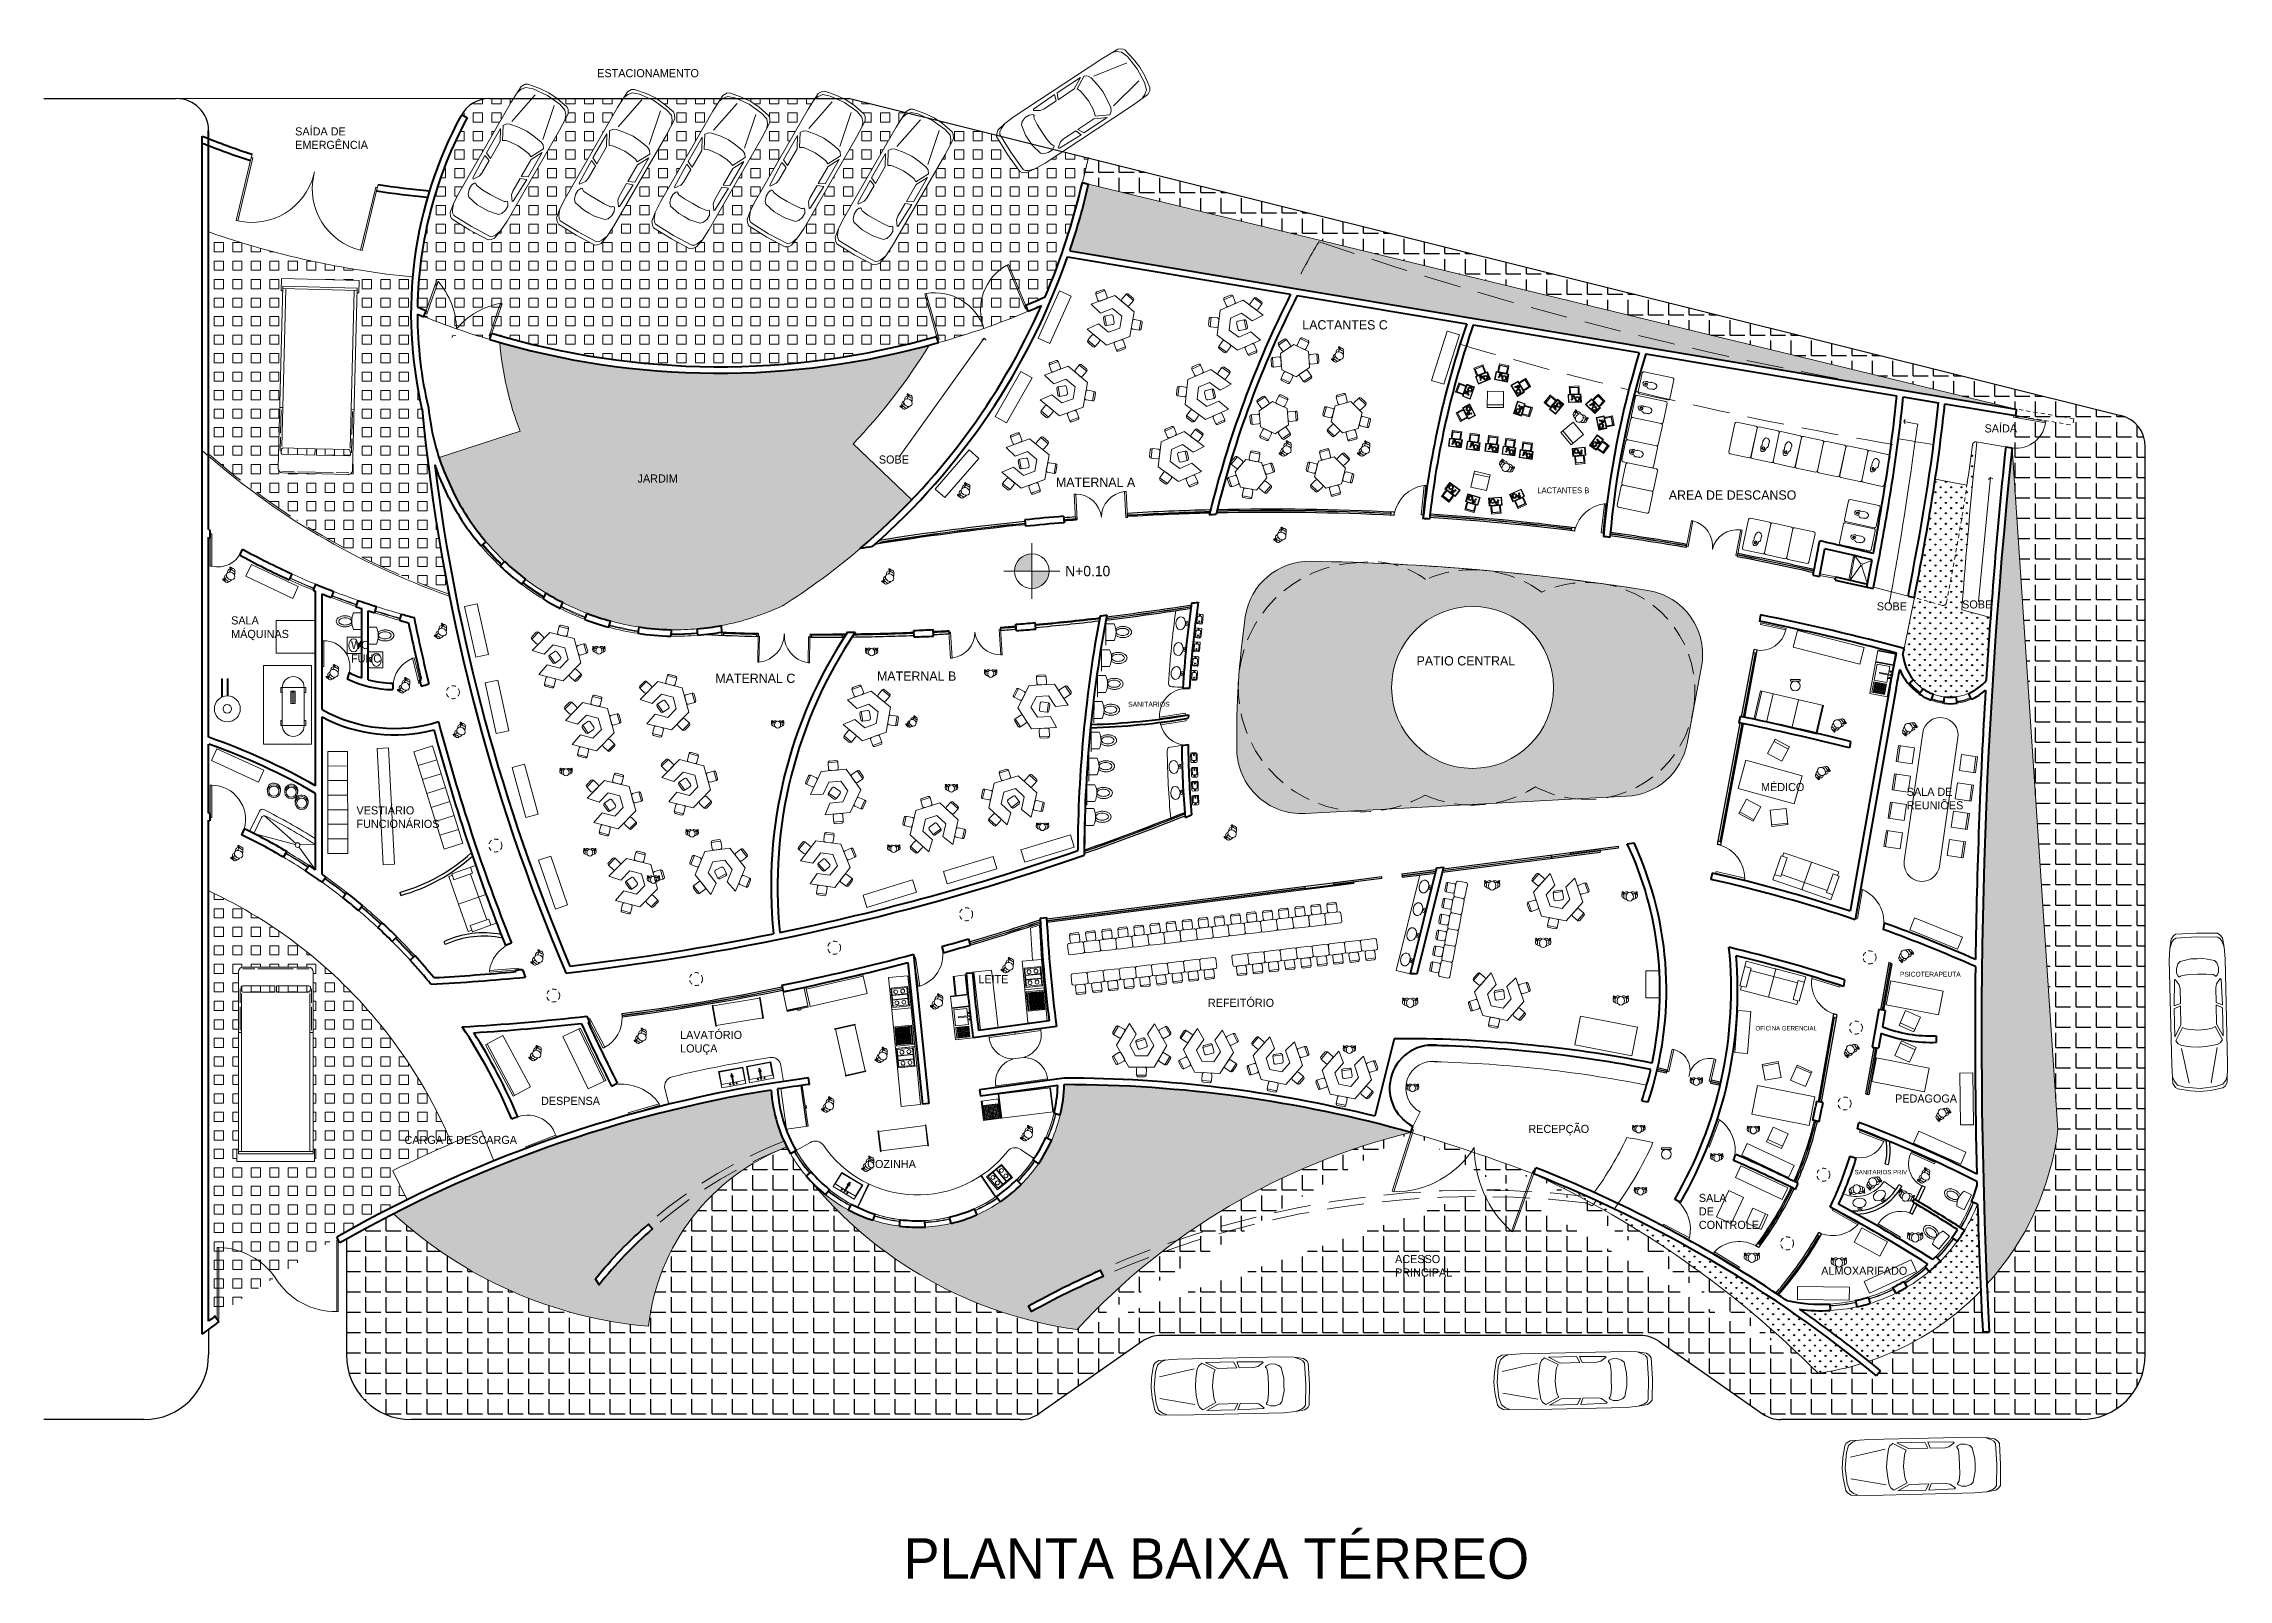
# Model space of a CAD drawing. Header units: millimetres. Extents: x 280 to 436, y 197 to 245.
# Drawn here: x 369 to 436.5, y 197.5 to 244.9 of the extents above; entities that cross this region are included whole.
import ezdxf
from ezdxf.enums import TextEntityAlignment as Align

# ---------------------------------------------------------------- set-up
doc = ezdxf.new("R2010")
doc.units = ezdxf.units.MM
doc.header["$MEASUREMENT"] = 0
doc.linetypes.add('DASHED', pattern=[19.05, 12.7, -6.35])
for name, color, linetype, lineweight in [('AMBIENTACION', 23, 'Continuous', 18), ('CRISTAL', 141, 'Continuous', 13), ('DELGADITS', 171, 'Continuous', 9), ('JARDINERAS', 114, 'Continuous', 20), ('MUEBLES', 31, 'Continuous', 20), ('MURO CANCELERIA', 254, 'Continuous', 25), ('MUROS', 230, 'Continuous', 40), ('MUROS PANTALLA', 161, 'Continuous', 40), ('NOTAS', 7, 'Continuous', 18), ('PARAMETRO', 180, 'Continuous', 40), ('PISO', 134, 'Continuous', 18), ('PROYECCIONES', 161, 'DASHED', 20), ('PUERTAS', 180, 'Continuous', 18)]:
    doc.layers.add(name, color=color, linetype=linetype, lineweight=lineweight)
doc.layers.add('PISO BANQUETA', color=155, linetype='Continuous')
pattern_1 = [(0, (113.66358, 389.90247), (0, 0.28575), [0.28575, -0.28575]), (90, (113.66358, 389.90247), (-0.28575, 2e-17), [0.28575, -0.28575])]
pattern_2 = [(0, (113.6636, 389.9025), (0, 0.62865), [0.4572, -0.17145]), (90, (113.6636, 389.9025), (-0.62865, 4e-17), [0.4572, -0.17145])]
pattern_3 = [(90, (113.66358, 389.90247), (-0.1616445, 0.1616445), [0.0428625, -0.2804265]), (45, (113.66358, 389.90247), (-0.16164461, 0.16164461), [0.0428625, -0.1857375]), (135, (113.66358, 389.90247), (-0.16164461, -0.16164461), [0.0428625, -0.1857375])]

msp = doc.modelspace()

# ---------------------------------------------------------------- texts
at = {"layer": 'NOTAS'}
for s, height, p in [('ESTACIONAMENTO', 0.25, (386.095, 243.845)), ('SAÍDA DE', 0.25, (376.768, 242.048)), ('EMERGÊNCIA', 0.25, (376.768, 241.632)), ('LACTANTES C', 0.28659, (407.866, 236.055)), ('SAÍDA', 0.25, (428.933, 232.874)), ('SOBE', 0.25, (394.79, 231.914)), ('JARDIM', 0.25, (387.34, 231.327)), ('MATERNAL A', 0.2866, (400.258, 231.193)), ('LACTANTES B', 0.17587, (415.122, 231)), ('AREA DE DESCANSO', 0.28659, (419.182, 230.8)), ('SOBE', 0.25, (425.607, 227.379)), ('SOBE', 0.25, (428.241, 227.44)), ('SALA', 0.25, (374.791, 226.945)), ('MÁQUINAS', 0.25, (374.791, 226.528)), ('WC', 0.25, (378.492, 226.187)), ('FUNC.', 0.25, (378.492, 225.77)), ('MATERNAL C', 0.2866, (389.741, 225.14)), ('MATERNAL B', 0.2866, (394.733, 225.207)), ('PATIO CENTRAL', 0.28659, (411.394, 225.679)), ('SANITARIOS', 0.1538, (402.486, 224.404)), ('MÉDICO', 0.25, (422.031, 221.8)), ('VESTIÁRIO', 0.25, (378.662, 221.079)), ('SALA DE', 0.25, (426.531, 221.653)), ('REUNIÕES', 0.25, (426.531, 221.237)), ('FUNCIONÁRIOS', 0.25, (378.662, 220.663)), ('LEITE', 0.25, (397.862, 215.867)), ('REFEITÓRIO', 0.25, (404.952, 215.136)), ('OFICINA GERENCIAL', 0.13576, (421.861, 214.407)), ('LAVATÓRIO', 0.25, (388.654, 214.145)), ('LOUÇA', 0.25, (388.654, 213.728)), ('DESPENSA', 0.25, (384.359, 212.108)), ('PEDAGOGA', 0.25, (426.17, 212.18)), ('CARGA E DESCARGA', 0.25, (380.144, 210.902)), ('RECEPÇÃO', 0.25, (414.848, 211.241)), ('COZINHA', 0.25, (394.431, 210.158)), ('SANITARIOS PRIV', 0.13541, (424.922, 209.966)), ('SALA', 0.25, (420.111, 209.111)), ('CONTROLE', 0.25, (420.111, 208.278)), ('DE', 0.25, (420.111, 208.695)), ('ACESSO', 0.25, (410.731, 207.223)), ('ALMOXARIFADO', 0.25, (423.89, 206.861)), ('PRINCIPAL', 0.25, (410.731, 206.806))]:
    msp.add_text(s, height=height, dxfattribs=at).set_placement(p)
for s, height, p in [('N+0.10', 0.32, (400.545, 228.594)), ('PSICOTERAPEUTA', 0.14911, (426.321, 216.144))]:
    msp.add_text(s, height=height, dxfattribs=at).set_placement(p, align=Align.MIDDLE_LEFT)
at = {"layer": 'NOTAS', "color": 2}
msp.add_text('PLANTA BAIXA TÉRREO', height=1.25, dxfattribs=at).set_placement((395.551, 197.475))

# ---------------------------------------------------------------- blocks, each defined once
blk = doc.blocks.new('EDUCADORA PLANTA')
for p, q in [((-0.186, 0.209), (-0.194, 0.134)), ((-0.186, 0.209), (-0.161, 0.209)), ((-0.161, 0.209), (-0.15, 0.185)), ((-0.068, 0.185), (-0.15, 0.185)), ((0.15, 0.185), (0.068, 0.185)), ((0.161, 0.209), (0.15, 0.185)), ((0.186, 0.209), (0.161, 0.209)), ((0.186, 0.209), (0.194, 0.134))]:
    blk.add_line(p, q)
for centre, radius, start, end in [((-0.136, 0.129), 0.0578, 103.9414, 256.0586), ((-0.173, 0.219), 0.0164, 322.2806, 217.7194), ((-0.075, 0.154), 0.0812, 50.4451, 157.4368), ((-0.376, 0.129), 0.233, 346.0586, 13.9414), ((0, 0.288), 0.262, 235.105, 255.1659), ((0.075, 0.154), 0.0812, 22.5632, 129.5549), ((0, 0.288), 0.262, 284.8341, 304.895), ((0.376, 0.129), 0.233, 166.0586, 193.9414), ((0.136, 0.129), 0.0578, 283.9414, 76.0586), ((0.173, 0.219), 0.0164, 322.2806, 217.7194)]:
    blk.add_arc(centre, radius, start, end)
blk.add_ellipse((0, 0.11), major_axis=(0, 0.11), ratio=0.84054)
blk = doc.blocks.new('LAVABO')
at = {"layer": 'MUEBLES'}
blk.add_lwpolyline([(-0.45, 0.25), (0, 0.25), (0, -0.25), (-0.45, -0.25)], close=True, dxfattribs=at)
for centre in [(-0.068, 0.047), (-0.068, -0.028)]:
    blk.add_circle(centre, 0.0291, dxfattribs=at)
blk.add_ellipse((-0.253, 0), major_axis=(0, 0.203), ratio=0.718219, dxfattribs=at)
blk = doc.blocks.new('SOLO LAVABO')
at = {"layer": 'MUEBLES'}
for centre in [(-0.11, -0.151), (-0.044, -0.186)]:
    blk.add_circle(centre, 0.0291, dxfattribs=at)
blk.add_ellipse((0, 0), major_axis=(0.18, -0.094), ratio=0.718219, dxfattribs=at)
blk = doc.blocks.new('02PVAN02')
for p, q in [((-250, 50), (-250, -50)), ((-234, 50), (-250, 50)), ((-240, 48), (-6, 48)), ((-240, -48), (-240, 48)), ((-237, 48), (-237, -48)), ((-237, 44), (-34, 44)), ((-234, 48), (-234, 50)), ((-84, 48), (-84, 44)), ((-51, 46), (-81, 46)), ((-28, 46), (-46, 46)), ((-32, 1), (-32, 42.2)), ((-30.2, 44.2), (-26.2, 44.7)), ((-24, 1), (-24, 42.7)), ((-2, 27), (-2, 43)), ((0, 42), (0, -42)), ((-32, 1), (-24, 1)), ((-2, 23), (-2, -23)), ((-32, -42.2), (-32, -1)), ((-32, -1), (-24, -1)), ((-24, -42.7), (-24, -1)), ((-2, -27), (-2, -43)), ((-250, -50), (-234, -50)), ((-6, -48), (-240, -48)), ((-237, -44), (-34, -44)), ((-234, -50), (-234, -48)), ((-84, -44), (-84, -48)), ((-81, -46), (-51, -46)), ((-46, -46), (-28, -46)), ((-30.2, -44.2), (-26.2, -44.7))]:
    blk.add_line(p, q)
for centre, radius, start, end in [((-30, 42.2), 2, 97.125, 180), ((-26, 42.7), 2, 0, 97.125), ((-6, 42), 6, 0, 90), ((-30, -42.2), 2, 180, 262.875), ((-26, -42.7), 2, 262.875, 0), ((-6, -42), 6, 270, 0)]:
    blk.add_arc(centre, radius, start, end)
blk = doc.blocks.new('BEBEDERO')
for p, q in [((0, 0.07), (0, -0.07)), ((0.025, 0.048), (0.025, -0.048)), ((0.27, 0.1), (0.03, 0.1)), ((0.211, 0.069), (0.046, 0.069)), ((0.231, -0.048), (0.231, 0.048)), ((0.238, 0.02), (0.279, 0.02)), ((0.3, -0.07), (0.3, 0.07)), ((0.03, -0.1), (0.27, -0.1)), ((0.046, -0.069), (0.211, -0.069)), ((0.238, -0.02), (0.279, -0.02))]:
    blk.add_line(p, q)
for centre, radius in [((0.074, 0), 0.0169), ((0.251, 0), 0.00603)]:
    blk.add_circle(centre, radius)
for centre, radius, start, end in [((0.03, 0.07), 0.03, 90, 180), ((0.046, 0.048), 0.0206, 90, 180), ((0.211, 0.048), 0.0206, 0, 90), ((0.266, 0), 0.0343, 144.2729, 215.7271), ((0.251, 0), 0.0243, 304.44092, 55.55908), ((0.27, 0.07), 0.03, 0, 90), ((0.251, 0), 0.0343, 324.2729, 35.7271), ((0.03, -0.07), 0.03, 180, 270), ((0.046, -0.048), 0.0206, 180, 270), ((0.211, -0.048), 0.0206, 270, 0), ((0.27, -0.07), 0.03, 270, 0)]:
    blk.add_arc(centre, radius, start, end)
blk = doc.blocks.new('MESA COMEDOR')
for p, q in [((0.099, 0.012), (-0.099, -0.012)), ((-0.207, -0.377), (-0.178, -0.625)), ((0.234, -0.275), (-0.164, -0.321)), ((0.155, -0.032), (-0.143, -0.067)), ((-0.143, -0.067), (-0.12, -0.266)), ((-0.123, -0.669), (0.274, -0.622)), ((-0.064, -0.31), (0.134, -0.286)), ((0.178, -0.231), (0.155, -0.032)), ((0.318, -0.567), (0.289, -0.318))]:
    blk.add_line(p, q)
for centre, start, end in [((0.105, -0.038), 6.69746, 96.69746), ((-0.158, -0.371), 96.69746, 186.69746), ((-0.129, -0.619), 186.69746, 276.69746), ((-0.093, -0.061), 96.69746, 186.69746), ((-0.07, -0.26), 186.69746, 276.69746), ((0.128, -0.237), 276.69746, 6.69746), ((0.239, -0.324), 6.69746, 96.69746), ((0.269, -0.573), 276.69746, 6.69746)]:
    blk.add_arc(centre, 0.05, start, end)
blk = doc.blocks.new('02PCAR03')
for p, q in [((-201, 30), (-203, 27)), ((-197, 33), (-201, 30)), ((-196, 30), (-198, 27)), ((-185, 35), (-197, 33)), ((-193, 32), (-196, 30)), ((-185, 35), (-193, 32)), ((-170, 36), (-185, 35)), ((-35, 36), (-170, 36)), ((-145, 29), (-144, 30)), ((-138, 24), (-145, 29)), ((-144, 30), (-111, 31)), ((-111, 31), (-114, 23)), ((-111, 23), (-107, 31)), ((-107, 31), (-71, 31)), ((-71, 31), (-86, 23)), ((-66, 30), (-83, 21)), ((-62, 27), (-66, 30)), ((-11, 35), (-35, 36)), ((-14, 33), (-19, 35)), ((-9, 29), (-14, 33)), ((-6, 32), (-11, 35)), ((-6, 20), (-9, 29)), ((-4, 29), (-6, 32)), ((-1, 13), (-4, 29)), ((-203, 27), (-204, 0)), ((-203, -27), (-204, 0)), ((-198, 27), (-199, 0)), ((-198, -27), (-199, 0)), ((-168, 22), (-171, 8)), ((-171, 8), (-171, 0)), ((-171, -8), (-171, 0)), ((-165, 25), (-168, 22)), ((-159, 27), (-165, 25)), ((-153, 27), (-159, 27)), ((-149, 25), (-153, 27)), ((-151, 11), (-150, 20)), ((-151, 0), (-151, 11)), ((-151, 0), (-151, -11)), ((-150, 20), (-149, 22)), ((-148, 24), (-149, 25)), ((-149, 22), (-148, 23)), ((-148, 23), (-148, 24)), ((-133, 23), (-138, 24)), ((-114, 23), (-133, 23)), ((-86, 23), (-111, 23)), ((-83, 21), (-81, 17)), ((-81, 17), (-80, 11)), ((-80, 11), (-79, 0)), ((-80, -11), (-79, 0)), ((-60, 23), (-62, 27)), ((-58, 11), (-60, 23)), ((-57, 0), (-58, 11)), ((-57, 0), (-58, -11)), ((-11, 14), (-56, 23)), ((-4, 0), (-6, 20)), ((-4, 0), (-6, -20)), ((0, 0), (-1, 13)), ((0, 0), (-1, -13)), ((-201, -30), (-203, -27)), ((-196, -30), (-198, -27)), ((-168, -22), (-171, -8)), ((-165, -25), (-168, -22)), ((-159, -27), (-165, -25)), ((-153, -27), (-159, -27)), ((-149, -25), (-153, -27)), ((-151, -11), (-150, -20)), ((-150, -20), (-149, -22)), ((-149, -22), (-148, -23)), ((-148, -24), (-149, -25)), ((-148, -23), (-148, -24)), ((-138, -24), (-145, -29)), ((-133, -23), (-138, -24)), ((-114, -23), (-133, -23)), ((-111, -31), (-114, -23)), ((-86, -23), (-111, -23)), ((-111, -23), (-107, -31)), ((-71, -31), (-86, -23)), ((-83, -21), (-81, -17)), ((-66, -30), (-83, -21)), ((-81, -17), (-80, -11)), ((-62, -27), (-66, -30)), ((-60, -23), (-62, -27)), ((-58, -11), (-60, -23)), ((-11, -14), (-56, -23)), ((-6, -20), (-9, -29)), ((-1, -13), (-4, -29)), ((-197, -33), (-201, -30)), ((-185, -35), (-197, -33)), ((-193, -32), (-196, -30)), ((-185, -35), (-193, -32)), ((-170, -36), (-185, -35)), ((-35, -36), (-170, -36)), ((-145, -29), (-144, -30)), ((-144, -30), (-111, -31)), ((-107, -31), (-71, -31)), ((-11, -35), (-35, -36)), ((-14, -33), (-19, -35)), ((-9, -29), (-14, -33)), ((-6, -32), (-11, -35)), ((-4, -29), (-6, -32))]:
    blk.add_line(p, q)
blk = doc.blocks.new('MESA COMEDOR MULTIPLE')
for p, q in [((-0.893, 0.395), (-0.793, 0.568)), ((-0.874, 0.327), (-0.725, 0.587)), ((-0.701, 0.227), (-0.874, 0.327)), ((-0.389, 0.669), (-0.777, -0.004)), ((-0.725, 0.587), (-0.551, 0.487)), ((-0.533, 0.419), (-0.633, 0.246)), ((-0.389, 0.669), (-0.172, 0.344)), ((-0.172, 0.344), (-0.373, -0.004)), ((0.102, 0.194), (-0.181, 0.094)), ((-0.181, 0.094), (-0.115, -0.094)), ((0.038, 0.225), (-0.151, 0.158)), ((0.168, 0.006), (0.102, 0.194)), ((0.388, 0.669), (0.171, 0.344)), ((0.372, -0.003), (0.171, 0.344)), ((0.776, -0.003), (0.388, 0.669)), ((0.532, 0.419), (0.632, 0.246)), ((0.724, 0.588), (0.55, 0.488)), ((0.7, 0.228), (0.874, 0.328)), ((0.874, 0.328), (0.724, 0.588)), ((0.892, 0.396), (0.792, 0.569)), ((-0.792, -0.577), (-0.892, -0.404)), ((-0.874, -0.336), (-0.701, -0.235)), ((-0.724, -0.595), (-0.874, -0.336)), ((-0.777, -0.004), (-0.388, -0.676)), ((-0.551, -0.495), (-0.724, -0.595)), ((-0.632, -0.254), (-0.532, -0.427)), ((-0.373, -0.004), (-0.186, -0.326)), ((-0.186, -0.326), (0.186, -0.326)), ((-0.051, -0.125), (0.138, -0.058)), ((0.186, -0.326), (0.372, -0.003)), ((0.388, -0.676), (0.776, -0.003)), ((0.633, -0.253), (0.532, -0.426)), ((0.551, -0.494), (0.724, -0.595)), ((0.874, -0.335), (0.701, -0.235)), ((0.724, -0.595), (0.874, -0.335)), ((0.792, -0.576), (0.892, -0.403)), ((-0.388, -0.676), (0.388, -0.676)), ((-0.15, -0.926), (-0.15, -0.726)), ((0.15, -0.926), (-0.15, -0.926)), ((-0.1, -0.676), (0.1, -0.676)), ((0.1, -0.976), (-0.1, -0.976)), ((0.15, -0.726), (0.15, -0.926))]:
    blk.add_line(p, q)
for centre, start, end in [((-0.849, 0.37), 150.13016, 240.13016), ((-0.75, 0.543), 60.13016, 150.13016), ((-0.676, 0.27), 240.13016, 330.13016), ((-0.576, 0.444), 330.13016, 60.13016), ((-0.134, 0.111), 109.43867, 199.43867), ((0.055, 0.177), 19.43867, 109.43867), ((0.121, -0.011), 289.43867, 19.43867), ((0.575, 0.444), 120, 210), ((0.675, 0.271), 210, 300), ((0.749, 0.544), 30, 120), ((0.849, 0.371), 300, 30), ((-0.849, -0.379), 120.06508, 210.06508), ((-0.749, -0.552), 210.06508, 300.06508), ((-0.676, -0.279), 30.06508, 120.06508), ((-0.576, -0.452), 300.06508, 30.06508), ((-0.067, -0.078), 199.43867, 289.43867), ((0.576, -0.451), 149.93492, 239.93492), ((0.676, -0.278), 59.93492, 149.93492), ((0.749, -0.551), 239.93492, 329.93492), ((0.849, -0.378), 329.93492, 59.93492), ((-0.1, -0.726), 90, 180), ((-0.1, -0.926), 180, 270), ((0.1, -0.726), 0, 90), ((0.1, -0.926), 270, 0)]:
    blk.add_arc(centre, 0.05, start, end)
blk = doc.blocks.new('ANAQUEL CHICO')
for p, q in [((-0.196, -0.654), (-0.028, -0.026)), ((-0.177, -0.659), (-0.196, -0.654)), ((-0.177, -0.659), (-0.008, -0.031)), ((1.239, -1.017), (-0.171, -0.639)), ((-0.028, -0.026), (-0.008, -0.031)), ((-0.013, -0.05), (1.397, -0.428)), ((1.402, -0.409), (1.234, -1.037)), ((1.421, -0.414), (1.253, -1.042)), ((1.402, -0.409), (1.421, -0.414)), ((1.253, -1.042), (1.234, -1.037))]:
    blk.add_line(p, q)
blk = doc.blocks.new('TARJA ESCAMOCHE')
for p, q in [((-0.197, -0.734), (0, 0)), ((-0.197, -0.734), (0, 0)), ((0, 0), (0.493, -0.132)), ((-0.096, -0.745), (-0.006, -0.407)), ((0.002, -0.378), (0.093, -0.04)), ((0.093, -0.04), (0.474, -0.143)), ((0.474, -0.143), (0.285, -0.848)), ((0.493, -0.132), (0.296, -0.866)), ((0.38, -0.495), (0.38, -0.495)), ((0.296, -0.866), (-0.197, -0.734)), ((0.285, -0.848), (-0.096, -0.745))]:
    blk.add_line(p, q)
blk.add_lwpolyline([(0.268, -0.48), (-0.07, -0.39), (-0.063, -0.361), (0.275, -0.451)], close=True)
for centre in [(-0.071, -0.479), (-0.019, -0.284)]:
    blk.add_circle(centre, 0.02)
for start, end in [(186.5121, 323.4879), (7.53839, 142.46161)]:
    blk.add_arc((0.189, -0.444), 0.04, start, end)
blk = doc.blocks.new('ANAQUEL DE ESCAMOCHE')
at = {"layer": 'MUEBLES'}
for p, q in [((-0.202, 1.789), (-0.798, 1.721)), ((-0.798, 1.721), (-0.596, -0.067)), ((-0.749, 1.727), (-0.547, -0.062)), ((0, 0), (-0.202, 1.789)), ((-0.596, -0.067), (0, 0))]:
    blk.add_line(p, q, dxfattribs=at)
blk = doc.blocks.new('CALDERA')
for p, q in [((0.756, 0.182), (1.33, 0.182)), ((0.77, 0.152), (1.33, 0.152)), ((0.8, 0), (1.33, 0)), ((1.33, 0.182), (1.33, 0.152)), ((1.33, 0), (1.33, -0.03)), ((0.799, -0.03), (1.33, -0.03))]:
    blk.add_line(p, q)
for radius in [0.4, 0.132]:
    blk.add_circle((0.4, 0), radius)
blk = doc.blocks.new('TANQUE ESTACIONARIO')
for p, q in [((-0.586, 0), (-0.586, 0.676)), ((-0.586, 0.676), (0.586, 0.676)), ((0.586, 0.676), (0.586, 0)), ((0.586, 0), (-0.586, 0))]:
    blk.add_line(p, q)
for points in [[(-0.586, 0.676), (-0.436, 0.676), (-0.436, 0.724), (-0.586, 0.724)], [(0.436, 0.676), (0.586, 0.676), (0.586, 0.724), (0.436, 0.724)], [(-0.586, -0.048), (-0.436, -0.048), (-0.436, 0), (-0.586, 0)], [(0.098, 0.412), (0.473, 0.412), (0.473, 0.281), (0.098, 0.281)], [(0.139, 0.371), (0.442, 0.371), (0.442, 0.319), (0.139, 0.319)], [(0.436, -0.048), (0.586, -0.048), (0.586, 0), (0.436, 0)]]:
    blk.add_lwpolyline(points, close=True)
for centre, start, end in [((-0.586, 0.338), 90, 270), ((0.586, 0.338), 270, 90)]:
    blk.add_arc(centre, 0.338, start, end)
blk = doc.blocks.new('SILLON DOBLE')
at = {"linetype": 'Continuous'}
for p, q in [((-0.751, 0.779), (-0.951, 0.779)), ((-0.951, 0.779), (-0.95, -0.001)), ((-0.001, 0.9), (-0.901, 0.899)), ((-0.901, 0.899), (-0.901, 0.779)), ((-0.751, 0.779), (-0.75, 0.169)), ((0.899, 0.901), (-0.001, 0.9)), ((-0.001, 0.9), (0, 0)), ((-0.001, 0.9), (0, 0)), ((0.949, 0.781), (0.749, 0.781)), ((0.75, 0.171), (0.749, 0.781)), ((0.899, 0.901), (0.899, 0.781)), ((0.95, 0.001), (0.949, 0.781)), ((-0.95, 0.169), (-0.75, 0.169)), ((-0.95, -0.001), (0.05, 0)), ((-0.75, 0.239), (0.75, 0.241)), ((-0.05, 0), (0.95, 0.001)), ((0.75, 0.171), (0.95, 0.171))]:
    blk.add_line(p, q, dxfattribs=at)
blk = doc.blocks.new('INODORO')
for p, q in [((0.001, 0.26), (-0.001, -0.26)), ((0.001, 0.26), (0.253, 0.26)), ((-0.001, -0.26), (0.249, -0.26))]:
    blk.add_line(p, q)
for points in [[(0.296, 0.099, -0.056703), (0.332, 0.128, -0.077439), (0.415, 0.164, -0.064563), (0.522, 0.177, -0.064563)], [(0.522, 0.177, -0.064563), (0.629, 0.163, -0.077439), (0.712, 0.127, -0.107172), (0.772, 0.067, -0.145183), (0.79, 0.006, -0.145183), (0.772, -0.055, -0.107172), (0.711, -0.115, -0.077439), (0.629, -0.151, -0.064563), (0.521, -0.165, -0.064563), (0.414, -0.151, -0.077439), (0.331, -0.115, -0.054876), (0.297, -0.087, -0.145183)]]:
    blk.add_lwpolyline(points, format="xyb")
blk.add_lwpolyline([(0.514, 0.12, -0.057328), (0.592, 0.111, -0.071023), (0.652, 0.088, -0.106326), (0.696, 0.048, -0.159945), (0.709, 0.01, -0.159945), (0.696, -0.028, -0.106326), (0.652, -0.068, -0.071023), (0.592, -0.091, -0.057328), (0.513, -0.1, -0.057328), (0.435, -0.091, -0.071023), (0.375, -0.067, -0.106326), (0.33, -0.028, -0.159945), (0.318, 0.011, -0.159945), (0.33, 0.049, -0.106326), (0.375, 0.088, -0.071023), (0.435, 0.111, -0.057328)], format="xyb", close=True)
blk.add_arc((-0.315, 0), 0.625, 335.20263, 24.57131)
blk = doc.blocks.new('REFRIGERADOR')
for p, q in [((0, 0), (-0.172, -0.642)), ((0, 0), (0.58, -0.155)), ((-0.172, -0.642), (0.408, -0.797)), ((0.54, -0.145), (0.368, -0.787)), ((0.555, -0.149), (0.383, -0.791)), ((0.408, -0.797), (0.58, -0.155)), ((0.454, -0.466), (0.494, -0.476)), ((0.494, -0.476), (0.532, -0.487)), ((0.558, -0.39), (0.519, -0.38)), ((0.532, -0.487), (0.558, -0.39))]:
    blk.add_line(p, q)
blk = doc.blocks.new('HORNO')
at = {"layer": 'MUEBLES'}
for p, q in [((0.775, 0.349), (0, 0)), ((0, 0), (0.657, -1.459)), ((1.377, -1.135), (0.72, 0.324)), ((1.386, -1.131), (0.729, 0.328)), ((1.432, -1.11), (0.775, 0.349)), ((1.103, -0.381), (1.14, -0.364)), ((1.14, -0.364), (1.181, -0.455)), ((1.181, -0.455), (1.145, -0.472)), ((0.657, -1.459), (1.432, -1.11))]:
    blk.add_line(p, q, dxfattribs=at)
blk = doc.blocks.new('TARJA CON MESA DE APOYO')
at = {"layer": 'MUEBLES'}
for p, q in [((-0.218, 1.944), (-0.616, 1.899)), ((-0.616, 1.899), (-0.549, 1.303)), ((-0.586, 1.902), (-0.519, 1.306)), ((-0.181, 1.344), (-0.248, 1.94)), ((-0.151, 1.347), (-0.218, 1.944)), ((-0.151, 1.347), (-0.698, 1.286)), ((-0.698, 1.283), (-0.547, -0.061)), ((-0.149, 1.328), (-0.696, 1.266)), ((-0.112, 0.994), (-0.658, 0.932)), ((-0.109, 0.974), (-0.656, 0.912)), ((-0.594, 0.867), (-0.197, 0.912)), ((-0.538, 0.37), (-0.594, 0.867)), ((-0.549, 1.303), (-0.151, 1.347)), ((-0.197, 0.912), (-0.171, 0.681)), ((0, 0), (-0.151, 1.347)), ((-0.547, -0.061), (0, 0)), ((-0.141, 0.415), (-0.538, 0.37)), ((-0.533, 0.321), (-0.135, 0.365)), ((-0.496, -0.008), (-0.533, 0.321)), ((-0.098, 0.037), (-0.496, -0.008)), ((-0.493, 0.325), (-0.456, -0.003)), ((-0.463, 0.328), (-0.426, 0)), ((-0.433, 0.332), (-0.396, 0.003)), ((-0.403, 0.335), (-0.367, 0.007)), ((-0.374, 0.338), (-0.337, 0.01)), ((-0.344, 0.342), (-0.307, 0.013)), ((-0.314, 0.345), (-0.277, 0.017)), ((-0.284, 0.348), (-0.247, 0.02)), ((-0.254, 0.352), (-0.218, 0.023)), ((-0.225, 0.355), (-0.188, 0.027)), ((-0.195, 0.359), (-0.158, 0.03)), ((-0.167, 0.651), (-0.141, 0.415)), ((-0.165, 0.362), (-0.128, 0.034)), ((-0.135, 0.365), (-0.098, 0.037))]:
    blk.add_line(p, q, dxfattribs=at)
blk.add_lwpolyline([(-0.448, 0.65), (-0.1, 0.689), (-0.097, 0.659), (-0.445, 0.62)], close=True, dxfattribs=at)
for centre in [(-0.132, 0.772), (-0.11, 0.572)]:
    blk.add_circle(centre, 0.02, dxfattribs=at)
blk = doc.blocks.new('ESTUFA DOBLE (carnes y sopas)')
at = {"layer": 'MUEBLES'}
for p, q in [((0, 0), (-0.597, -0.061)), ((0.101, -0.995), (0, 0)), ((-0.597, -0.061), (-0.496, -1.056)), ((-0.496, -1.056), (0.101, -0.995)), ((0.101, -0.995), (-0.496, -1.053)), ((-0.496, -1.053), (-0.38, -2.247)), ((0.217, -2.189), (0.101, -0.995)), ((-0.364, -1.605), (-0.312, -2.134)), ((0.115, -1.825), (-0.358, -1.871)), ((-0.334, -1.602), (-0.283, -2.131)), ((-0.304, -1.599), (-0.253, -2.128)), ((-0.274, -1.596), (-0.223, -2.125)), ((-0.245, -1.593), (-0.193, -2.122)), ((-0.245, -1.593), (-0.193, -2.122)), ((-0.215, -1.59), (-0.163, -2.119)), ((-0.185, -1.587), (-0.133, -2.117)), ((-0.185, -1.587), (-0.133, -2.117)), ((-0.155, -1.584), (-0.103, -2.114)), ((-0.155, -1.584), (-0.103, -2.114)), ((-0.125, -1.581), (-0.074, -2.111)), ((-0.095, -1.578), (-0.044, -2.108)), ((-0.065, -1.575), (-0.014, -2.105)), ((-0.036, -1.573), (0.016, -2.102)), ((-0.006, -1.57), (0.046, -2.099)), ((0.024, -1.567), (0.076, -2.096)), ((0.054, -1.564), (0.106, -2.093)), ((-0.38, -2.247), (0.217, -2.189)), ((-0.38, -2.247), (-0.356, -2.245)), ((-0.322, -2.845), (-0.38, -2.247)), ((0.217, -2.189), (0.161, -2.195)), ((0.276, -2.786), (0.217, -2.189)), ((0.276, -2.786), (-0.322, -2.845)), ((-0.322, -2.845), (-0.205, -4.039)), ((0.392, -3.981), (0.276, -2.786)), ((-0.205, -4.039), (0.392, -3.981)), ((0.372, -3.983), (0.392, -3.981))]:
    blk.add_line(p, q, dxfattribs=at)
for points in [[(0.054, -0.935), (-0.463, -0.987), (-0.524, -0.39), (-0.007, -0.338)], [(-0.011, -0.553), (-0.484, -0.601), (-0.503, -0.415), (-0.03, -0.367)], [(0.003, -0.695), (-0.47, -0.743), (-0.483, -0.616), (-0.01, -0.568)], [(0.024, -0.896), (-0.449, -0.944), (-0.468, -0.757), (0.005, -0.709)], [(0.17, -2.129), (-0.347, -2.179), (-0.405, -1.582), (0.112, -1.532)], [(0.14, -2.09), (-0.332, -2.136), (-0.384, -1.606), (0.089, -1.56)], [(-0.356, -2.245), (0.161, -2.195), (0.219, -2.792), (-0.298, -2.842)], [(-0.326, -2.284), (0.147, -2.238), (0.165, -2.425), (-0.308, -2.471)], [(-0.306, -2.485), (0.167, -2.439), (0.179, -2.566), (-0.294, -2.613)], [(-0.293, -2.627), (0.18, -2.581), (0.198, -2.768), (-0.275, -2.814)]]:
    blk.add_lwpolyline(points, close=True, dxfattribs=at)
for centre in [(-0.371, -0.5), (-0.157, -0.476), (-0.337, -0.839), (-0.122, -0.817), (-0.181, -2.364), (-0.147, -2.704), (0.034, -2.343), (0.067, -2.682)]:
    blk.add_circle(centre, 0.06, dxfattribs=at)
blk = doc.blocks.new('PUERTAS DE AULAS')
at = {"layer": 'PUERTAS'}
for p, q in [((-0.754, 0.016), (-0.804, 0.016)), ((-0.804, 0.013), (-0.752, -0.786)), ((-0.754, 0.016), (-0.702, -0.783)), ((0.743, 0.113), (0.793, 0.116)), ((0.743, 0.113), (0.795, -0.685)), ((0.793, 0.116), (0.845, -0.682)), ((-0.702, -0.783), (-0.752, -0.783)), ((0.795, -0.685), (0.845, -0.682))]:
    blk.add_line(p, q, dxfattribs=at)
for centre, start, end in [((-0.804, 0.013), 277.30067, 0.148), ((0.793, 0.116), 187.30067, 270.148)]:
    blk.add_arc(centre, 0.802, start, end, dxfattribs=at)
blk = doc.blocks.new('BANCO')
for p, q in [((-0.15, 0), (-0.15, -0.05)), ((0.15, 0), (-0.15, 0)), ((0.15, 0), (0.15, -0.05)), ((0.15, -0.05), (-0.15, -0.05))]:
    blk.add_line(p, q)
blk.add_circle((0, -0.2), 0.15)
blk = doc.blocks.new('PUERTA BAÑO')
at = {"layer": 'PUERTAS'}
for p, q in [((0, 0.8), (0.05, 0.8)), ((0, 0), (0, 0.8)), ((0.05, 0), (0.05, 0.8)), ((0, 0), (0.05, 0))]:
    blk.add_line(p, q, dxfattribs=at)
blk.add_arc((0.05, 0), 0.8, 0, 90, dxfattribs=at)
blk = doc.blocks.new('PUERTA')
at = {"layer": 'PUERTAS'}
for p, q in [((-0.75, 0.517), (-0.776, 0.474)), ((0, 0), (-0.776, 0.474)), ((0.026, 0.043), (-0.75, 0.517)), ((0.026, 0.043), (0, 0))]:
    blk.add_line(p, q, dxfattribs=at)
blk.add_arc((0.012, -0.247), 1.078, 58.3912, 134.92972, dxfattribs=at)
blk = doc.blocks.new('ESCRITORIO SUB')
at = {"layer": 'MUEBLES'}
for p, q in [((-0.072, -0.368), (0.072, 0.368)), ((0.072, 0.368), (1.691, 0.052)), ((1.691, 0.052), (1.548, -0.684)), ((1.548, -0.684), (-0.072, -0.368)), ((0.53, -0.547), (0.326, -1.004)), ((0.987, -0.751), (0.53, -0.547)), ((0.326, -1.004), (0.783, -1.208)), ((0.359, -0.931), (0.815, -1.135)), ((0.783, -1.208), (0.987, -0.751))]:
    blk.add_line(p, q, dxfattribs=at)
blk = doc.blocks.new('MESA DE JUNTAS')
at = {"layer": 'MUEBLES'}
for p, q in [((-0.55, -0.55), (-0.55, -4.55)), ((0.55, -4.55), (0.55, -0.55)), ((-1.235, -1.543), (-1.232, -1.043)), ((-1.232, -1.043), (-0.732, -1.046)), ((-1.185, -1.543), (-1.182, -1.043)), ((-0.732, -1.046), (-0.735, -1.546)), ((1.232, -1.043), (0.732, -1.046)), ((0.732, -1.046), (0.735, -1.546)), ((1.185, -1.543), (1.182, -1.043)), ((1.235, -1.543), (1.232, -1.043)), ((-0.735, -1.546), (-1.235, -1.543)), ((-1.235, -2.426), (-1.232, -1.926)), ((-1.232, -1.926), (-0.732, -1.929)), ((-1.185, -2.426), (-1.182, -1.926)), ((-0.732, -1.929), (-0.735, -2.429)), ((1.232, -1.926), (0.732, -1.929)), ((0.732, -1.929), (0.735, -2.429)), ((0.735, -1.546), (1.235, -1.543)), ((1.185, -2.426), (1.182, -1.926)), ((1.235, -2.426), (1.232, -1.926)), ((-0.735, -2.429), (-1.235, -2.426)), ((0.735, -2.429), (1.235, -2.426)), ((-1.235, -3.309), (-1.232, -2.809)), ((-0.735, -3.312), (-1.235, -3.309)), ((-1.232, -2.809), (-0.732, -2.812)), ((-1.185, -3.309), (-1.182, -2.809)), ((-0.732, -2.812), (-0.735, -3.312)), ((1.232, -2.809), (0.732, -2.812)), ((0.732, -2.812), (0.735, -3.312)), ((0.735, -3.312), (1.235, -3.309)), ((1.185, -3.309), (1.182, -2.809)), ((1.235, -3.309), (1.232, -2.809)), ((-1.235, -4.192), (-1.232, -3.692)), ((-1.232, -3.692), (-0.732, -3.694)), ((-1.185, -4.192), (-1.182, -3.692)), ((-0.732, -3.694), (-0.735, -4.194)), ((1.232, -3.692), (0.732, -3.694)), ((0.732, -3.694), (0.735, -4.194)), ((1.185, -4.192), (1.182, -3.692)), ((1.235, -4.192), (1.232, -3.692)), ((-0.735, -4.194), (-1.235, -4.192)), ((0.735, -4.194), (1.235, -4.192))]:
    blk.add_line(p, q, dxfattribs=at)
for centre, start, end in [((0, -0.55), 0, 180), ((0, -4.55), 180, 0)]:
    blk.add_arc(centre, 0.55, start, end, dxfattribs=at)
blk = doc.blocks.new('CAMASTRO DOCTOR')
for p, q in [((2, 0.9), (0, 0.9)), ((0, 0.9), (0, 0)), ((0.04, 0.9), (0.04, 0)), ((0.4, 0.9), (0.4, 0)), ((1.2, 0.9), (1.2, 0)), ((1.96, 0), (1.96, 0.9)), ((2, 0), (2, 0.9)), ((0, 0), (2, 0))]:
    blk.add_line(p, q)
blk = doc.blocks.new('PERIQUERA')
at = {"color": 0}
for p, q in [((-0.2, 0.5), (-0.2, 0.25)), ((0.2, 0.5), (-0.2, 0.5)), ((-0.2, 0.25), (0.2, 0.25)), ((-0.185, 0.5), (-0.185, 0.25)), ((0.185, 0.485), (-0.17, 0.485)), ((-0.17, 0.485), (-0.17, 0.265)), ((-0.17, 0.265), (0.185, 0.265)), ((0.15, 0.25), (-0.15, 0.25)), ((-0.15, 0.2), (-0.15, 0.085)), ((-0.15, 0.03), (-0.15, 0.005)), ((-0.145, 0.215), (-0.145, 0.035)), ((-0.145, 0.035), (0.145, 0.035)), ((-0.145, 0), (0.145, 0)), ((-0.125, 0.22), (-0.14, 0.22)), ((-0.13, 0.235), (-0.13, 0.25)), ((-0.12, 0.215), (-0.12, 0.035)), ((-0.11, 0.24), (-0.11, 0.25)), ((-0.11, 0.24), (0.11, 0.24)), ((-0.11, 0.045), (0.11, 0.045)), ((0.11, 0.24), (0.11, 0.25)), ((0.12, 0.035), (0.12, 0.215)), ((0.14, 0.22), (0.125, 0.22)), ((0.13, 0.235), (0.13, 0.25)), ((0.145, 0.035), (0.145, 0.215)), ((0.15, 0.085), (0.15, 0.2)), ((0.15, 0.005), (0.15, 0.03)), ((0.185, 0.265), (0.185, 0.485)), ((0.2, 0.25), (0.2, 0.5))]:
    blk.add_line(p, q, dxfattribs=at)
for centre, radius in [((-0.08, 0.397), 0.075), ((-0.08, 0.397), 0.0462), ((0.043, 0.328), 0.05), ((0.043, 0.328), 0.02), ((0.086, 0.405), 0.02)]:
    blk.add_circle(centre, radius, dxfattribs=at)
for centre, radius, start, end in [((-0.11, 0.2), 0.04, 90, 180), ((-0.11, 0.085), 0.04, 180, 208.95502), ((-0.145, 0.03), 0.005, 90, 180), ((-0.145, 0.005), 0.005, 180, 270), ((-0.14, 0.215), 0.005, 90, 180), ((-0.125, 0.215), 0.005, 0, 90), ((-0.11, 0.085), 0.04, 255.52249, 270), ((0.11, 0.2), 0.04, 0, 90), ((0.11, 0.085), 0.04, 270, 284.47751), ((0.125, 0.215), 0.005, 90, 180), ((0.14, 0.215), 0.005, 0, 90), ((0.11, 0.085), 0.04, 331.04498, 0), ((0.145, 0.03), 0.005, 0, 90), ((0.145, 0.005), 0.005, 270, 0)]:
    blk.add_arc(centre, radius, start, end, dxfattribs=at)
blk = doc.blocks.new('MESA PARA LACTANTES')
for p, q in [((-0.15, 1.416), (-0.15, 1.216)), ((0.15, 1.416), (-0.15, 1.416)), ((0.1, 1.466), (-0.1, 1.466)), ((0.15, 1.216), (0.15, 1.416)), ((-0.585, 1.186), (-0.685, 1.013)), ((-0.517, 1.204), (-0.667, 0.945)), ((-0.667, 0.945), (-0.493, 0.845)), ((-0.343, 1.104), (-0.517, 1.204)), ((-0.25, 1.166), (-0.5, 0.733)), ((-0.5, 0.733), (-0.25, 0.3)), ((-0.425, 0.863), (-0.325, 1.036)), ((0.25, 1.166), (-0.25, 1.166)), ((-0.1, 1.166), (0.1, 1.166)), ((0.5, 0.733), (0.25, 1.166)), ((0.25, 0.3), (0.5, 0.733)), ((0.325, 1.036), (0.425, 0.863)), ((0.517, 1.204), (0.343, 1.104)), ((0.493, 0.845), (0.667, 0.945)), ((0.667, 0.945), (0.517, 1.204)), ((0.685, 1.013), (0.585, 1.186)), ((-0.585, 0.28), (-0.685, 0.453)), ((-0.667, 0.521), (-0.493, 0.621)), ((-0.517, 0.262), (-0.667, 0.521)), ((-0.343, 0.362), (-0.517, 0.262)), ((-0.425, 0.603), (-0.325, 0.43)), ((-0.25, 0.3), (0.25, 0.3)), ((-0.15, 0.05), (-0.15, 0.25)), ((0.15, 0.05), (-0.15, 0.05)), ((-0.1, 0.3), (0.1, 0.3)), ((0.1, 0), (-0.1, 0)), ((0.15, 0.25), (0.15, 0.05)), ((0.325, 0.43), (0.425, 0.603)), ((0.517, 0.262), (0.343, 0.362)), ((0.493, 0.621), (0.667, 0.521)), ((0.667, 0.521), (0.517, 0.262)), ((0.685, 0.453), (0.585, 0.28))]:
    blk.add_line(p, q)
for centre, start, end in [((-0.1, 1.416), 90, 180), ((0.1, 1.416), 0, 90), ((-0.642, 0.988), 150, 240), ((-0.542, 1.161), 60, 150), ((-0.468, 0.888), 240, 330), ((-0.368, 1.061), 330, 60), ((-0.1, 1.216), 180, 270), ((0.1, 1.216), 270, 0), ((0.368, 1.061), 120, 210), ((0.468, 0.888), 210, 300), ((0.542, 1.161), 30, 120), ((0.642, 0.988), 300, 30), ((-0.642, 0.478), 120, 210), ((-0.542, 0.305), 210, 300), ((-0.468, 0.578), 30, 120), ((-0.368, 0.405), 300, 30), ((-0.1, 0.25), 90, 180), ((-0.1, 0.05), 180, 270), ((0.1, 0.25), 0, 90), ((0.1, 0.05), 270, 0), ((0.368, 0.405), 150, 240), ((0.468, 0.578), 60, 150), ((0.542, 0.305), 240, 330), ((0.642, 0.478), 330, 60)]:
    blk.add_arc(centre, 0.05, start, end)
blk = doc.blocks.new('BABY')
for points in [[(-0.139, 0.242), (-0.146, 0.201), (-0.146, 0.179), (-0.127, 0.144), (-0.122, 0.116), (-0.108, 0.074), (-0.113, 0.059), (-0.089, 0.029), (-0.069, 0.025)], [(0.029, 0.365), (-0.005, 0.424), (-0.044, 0.439), (-0.081, 0.419), (-0.112, 0.391), (-0.115, 0.364), (-0.12, 0.287), (-0.108, 0.274), (-0.139, 0.242)], [(-0.079, 0.36), (-0.066, 0.376), (-0.042, 0.365), (-0.026, 0.366), (-0.007, 0.354), (-0.008, 0.325), (-0.021, 0.297), (-0.021, 0.297)], [(-0.079, 0.351), (-0.06, 0.348), (-0.074, 0.339), (-0.077, 0.325), (-0.071, 0.309), (-0.065, 0.292), (-0.044, 0.285), (-0.026, 0.291), (-0.014, 0.304), (-0.008, 0.322)], [(-0.069, 0.025), (-0.06, 0.011), (-0.06, 0.011)], [(-0.061, 0.307), (-0.057, 0.308), (-0.044, 0.308)], [(-0.06, 0.011), (-0.019, -0.001), (0.019, 0.001), (0.045, 0.011), (0.06, 0.042), (0.073, 0.069), (0.077, 0.14), (0.059, 0.205)], [(-0.039, 0.351), (-0.026, 0.346), (-0.036, 0.342)], [(0.059, 0.205), (0.063, 0.225), (0.038, 0.268), (0.038, 0.296), (0.051, 0.315), (0.029, 0.365)]]:
    blk.add_lwpolyline(points)
blk = doc.blocks.new('COLCHONETA')
for p, q in [((-1, 0.3), (-1, -0.3)), ((-0.05, 0.35), (-0.95, 0.35)), ((0, -0.3), (0, 0.3)), ((-0.95, -0.35), (-0.05, -0.35))]:
    blk.add_line(p, q)
for centre, start, end in [((-0.95, 0.3), 90, 180), ((-0.05, 0.3), 0, 90), ((-0.95, -0.3), 180, 270), ((-0.05, -0.3), 270, 0)]:
    blk.add_arc(centre, 0.05, start, end)

# ---------------------------------------------------------------- hatches: boundary and pattern name
at = {"layer": 'JARDINERAS'}
h = msp.add_hatch(dxfattribs=at)
h.set_pattern_fill('SQUARE', color=256, scale=0.09, style=0)
h.set_pattern_definition(pattern_1)
h.paths.add_polyline_path([(399.326, 236.804, 0.006707), (399.929, 237.066, 0.044156), (401.075, 240.594), (401.264, 241.351), (400.467, 241.55), (399.923, 241.19), (399.61, 241.012), (399.343, 240.893), (399.223, 240.9), (399.143, 240.934), (398.766, 241.462), (398.429, 242.015), (398.429, 242.058), (396.623, 242.508), (396.754, 242.418), (397.051, 242.164), (397.089, 242.086), (397.092, 241.946), (396.824, 241.436), (395.204, 238.63), (395.004, 238.33), (394.818, 238.105), (394.708, 238.057), (394.621, 238.052), (394.048, 238.355), (393.499, 238.7), (393.461, 238.777), (393.446, 238.897), (393.549, 239.17), (393.708, 239.494), (395.328, 242.3), (395.619, 242.759), (393.897, 243.188), (393.696, 243.188), (393.776, 243.15), (394.034, 242.973), (394.331, 242.719), (394.369, 242.641), (394.371, 242.501), (394.104, 241.99), (392.484, 239.184), (392.283, 238.885), (392.098, 238.659), (391.988, 238.612), (391.901, 238.606), (391.328, 238.91), (390.779, 239.254), (390.74, 239.332), (390.726, 239.451), (390.829, 239.725), (390.988, 240.048), (392.608, 242.854), (392.819, 243.188), (390.638, 243.188), (390.834, 243.094), (391.092, 242.918), (391.389, 242.663), (391.427, 242.586), (391.429, 242.446), (391.162, 241.935), (389.542, 239.129), (389.341, 238.829), (389.156, 238.604), (389.045, 238.557), (388.959, 238.551), (388.386, 238.854), (387.837, 239.199), (387.798, 239.277), (387.784, 239.396), (387.886, 239.669), (388.046, 239.993), (389.666, 242.799), (389.912, 243.188), (387.917, 243.188), (388.15, 243.028), (388.447, 242.774), (388.485, 242.697), (388.487, 242.557), (388.22, 242.046), (386.6, 239.24), (386.399, 238.94), (386.214, 238.715), (386.103, 238.668), (386.017, 238.662), (385.444, 238.965), (384.895, 239.31), (384.856, 239.388), (384.842, 239.507), (384.944, 239.78), (385.104, 240.104), (386.724, 242.91), (386.9, 243.188), (384.865, 243.188), (385.16, 242.935), (385.198, 242.858), (385.2, 242.718), (384.933, 242.207), (383.313, 239.401), (383.112, 239.101), (382.927, 238.876), (382.816, 238.829), (382.73, 238.823), (382.157, 239.127), (381.608, 239.471), (381.569, 239.549), (381.555, 239.668), (381.657, 239.941), (381.817, 240.265), (383.437, 243.071), (383.511, 243.188), (382.77, 243.188, 0.267255), (381.905, 242.69), (382.08, 242.595, 0.120776), (380.546, 236.747, 0.002998), (380.818, 236.636), (380.744, 236.451, 0.021754), (382.774, 235.745), (382.832, 235.936, 0.143061), (396.575, 235.841), (396.63, 235.649, 0.032927), (399.403, 236.619)])
h = msp.add_hatch(dxfattribs=at)
h.set_pattern_fill('GRASS', color=256, scale=0.009, style=0)
h.set_pattern_definition(pattern_3)
edge = h.paths.add_edge_path()
edge.add_arc((380.568, 245.305), 21.241, 341.28416, 347.05138, ccw=False)
edge.add_line((400.686, 238.489), (429.912, 233.595))
edge.add_line((429.912, 233.595), (401.269, 240.545))
h = msp.add_hatch(dxfattribs=at)
h.set_pattern_fill('SQUARE', color=256, scale=0.09, style=0)
h.set_pattern_definition(pattern_1)
h.paths.add_polyline_path([(380.394, 237.676, -0.059465), (374.097, 239.069), (374.097, 232.208, 0.094494), (381.491, 227.887, -0.010134), (381.032, 230.713, -0.012458), (380.684, 233.598, -0.079741)])
h.paths.add_polyline_path([(378.544, 231.717, -0.414214), (378.396, 231.576), (376.381, 231.628, -0.414214), (376.24, 231.775), (376.38, 237.246), (376.332, 237.247), (376.342, 237.631), (378.741, 237.569), (378.731, 237.186), (378.683, 237.187)], flags=16)
h.paths.add_polyline_path([(378.468, 232.301), (378.477, 232.204, -0.451123), (378.428, 232.152), (377.427, 232.177), (377.432, 232.369), (378.421, 232.344, -0.378242)], flags=0)
h.paths.add_polyline_path([(377.384, 232.37), (377.379, 232.178), (376.378, 232.204, -0.451123), (376.332, 232.259), (376.346, 232.355, -0.378242), (376.395, 232.396)], flags=0)
h = msp.add_hatch(dxfattribs=at)
h.set_pattern_fill('GRASS', color=256, scale=0.009, style=0)
h.set_pattern_definition(pattern_3)
h.paths.add_polyline_path([(393.997, 232.52, 0.052066), (396.348, 235.57, -0.136728), (383.083, 235.655, 0.069355), (383.712, 232.91), (381.211, 232.099, 0.452285), (391.814, 227.521, 0.061605), (395.808, 230.797)])
h = msp.add_hatch(dxfattribs=at)
h.set_pattern_fill('GRASS', color=256, scale=0.009, style=0)
h.set_pattern_definition(pattern_3)
edge = h.paths.add_edge_path()
edge.add_line((429.116, 227.164), (428.23, 227.393))
edge.add_arc((603.967, 214.242), 176.228, 174.02642, 175.72021, ccw=False)
edge.add_line((428.696, 232.582), (428.678, 232.585))
edge.add_arc((428.662, 232.485), 0.101, 81.18486, 171.27351)
edge.add_spline(control_points=[(428.561, 232.496), (428.506, 232.062), (428.449, 231.651), (428.389, 231.251)], knot_values=[6.552591, 6.552591, 6.552591, 6.552591, 7.705044, 7.705044, 7.705044, 7.705044], degree=3, periodic=0)
edge.add_line((428.389, 231.251), (427.41, 231.434))
edge.add_spline(control_points=[(427.41, 231.434), (427.347, 231.014), (427.28, 230.594), (427.072, 229.373), (426.923, 228.573), (426.766, 227.774)], knot_values=[2.802595, 2.802595, 2.802595, 2.802595, 4.074028, 4.074028, 6.50476, 6.50476, 6.50476, 6.50476], degree=3, periodic=0)
edge.add_line((426.766, 227.774), (426.452, 226.205))
edge.add_spline(control_points=[(426.452, 226.205), (426.438, 226.14), (426.425, 226.074), (426.411, 226.009)], knot_values=[1.011719, 1.011719, 1.011719, 1.011719, 1.211043, 1.211043, 1.211043, 1.211043], degree=3, periodic=0)
edge.add_arc((427.867, 226.162), 1.463, 185.99714, 319.72158)
edge.add_arc((603.967, 214.242), 175.328, 175.77352, 176.41151, ccw=False)
h = msp.add_hatch(dxfattribs=at)
h.set_pattern_fill('GRASS', color=256, scale=0.009, style=0)
h.set_pattern_definition(pattern_3)
edge = h.paths.add_edge_path()
edge.add_arc((603.967, 214.242), 175.128, 174.04864, 182.51073)
edge.add_arc((422.604, 212.399), 8.659, 317.691, 352.9611)
edge.add_line((431.197, 211.338), (429.783, 232.4))
h = msp.add_hatch(dxfattribs=at)
h.set_pattern_fill('GRASS', color=256, scale=0.009, style=0)
h.set_pattern_definition(pattern_3)
h.paths.add_polyline_path([(418.54, 227.995, 0.028628), (410.044, 228.841, 0.006458), (408.118, 228.897, 0.377794), (406.105, 227.18, 0.039262), (405.844, 223.074, 0.425592), (407.951, 221.106), (417.88, 221.639, 0.346877), (419.747, 223.268), (420.194, 225.651, 0.422747)])
h.paths.add_polyline_path([(415.625, 225.001, -1), (410.625, 225.001, -1)], flags=16)
h = msp.add_hatch(dxfattribs=at)
h.set_pattern_fill('SQUARE', color=256, scale=0.09, style=0)
h.set_pattern_definition(pattern_1)
h.paths.add_polyline_path([(379.409, 214.572, 0.113305), (374.097, 218.718), (374.097, 205.429, -0.001567), (374.297, 205.577), (378.05, 208.02, -0.015553), (380.227, 209.18), (379.785, 210.077, -0.012304), (381.601, 210.918, 0.071094)])
h.paths.add_polyline_path([(377.321, 210.744), (377.369, 210.744), (377.369, 210.36), (374.969, 210.36), (374.969, 210.744), (375.017, 210.744), (375.017, 216.216, -0.414214), (375.161, 216.36), (377.177, 216.36, -0.414214), (377.321, 216.216)], flags=16)
h.paths.add_polyline_path([(377.183, 215.592), (376.193, 215.592), (376.193, 215.784), (377.195, 215.784, -0.451123), (377.243, 215.73), (377.231, 215.634, -0.378242)], flags=0)
h.paths.add_polyline_path([(376.145, 215.592), (375.156, 215.592, -0.378242), (375.108, 215.634), (375.096, 215.73, -0.451123), (375.144, 215.784), (376.145, 215.784)], flags=0)
h = msp.add_hatch(dxfattribs=at)
h.set_pattern_fill('GRASS', color=256, scale=0.009, style=0)
h.set_pattern_definition(pattern_3)
h.paths.add_polyline_path([(391.466, 212.567, 0.078185), (379.808, 208.745, 0.166356), (387.682, 205.271, -0.280966), (391.948, 210.809, -0.101661)])
h.paths.add_polyline_path([(387.677, 208.421), (387.8, 208.282, 0.043046), (386.152, 206.554), (386.039, 206.733, -0.048003)], flags=16)
h = msp.add_hatch(dxfattribs=at)
h.set_pattern_fill('GRASS', color=256, scale=0.009, style=0)
h.set_pattern_definition(pattern_3)
h.paths.add_polyline_path([(411.218, 211.255, 0.068648), (400.532, 212.733), (400.517, 212.731, -0.670713), (392.672, 209.773, 0.188211), (400.91, 205.169, -0.14927)])
h.paths.add_polyline_path([(401.627, 207.002), (401.714, 206.807, 0.026604), (399.509, 205.727), (399.412, 205.902, -0.0215)], flags=16)
h = msp.add_hatch(dxfattribs=at)
h.set_pattern_fill('GRASS', color=256, scale=0.009, style=0)
h.set_pattern_definition(pattern_3)
h.paths.add_polyline_path([(415.015, 209.974, -0.088348), (423.792, 203.822, 0.039719), (425.133, 204.118, 0.074455)])
h = msp.add_hatch(dxfattribs=at)
h.set_pattern_fill('GRASS', color=256, scale=0.009, style=0)
h.set_pattern_definition(pattern_3)
h.paths.add_polyline_path([(428.816, 206.367, -0.003813), (428.716, 209.039, -0.043073), (428.319, 208.24, -0.020057), (428.089, 207.894, -0.038485), (427.572, 207.286, -0.004581), (427.505, 207.22, -0.018054), (427.227, 206.968, -0.040293), (426.547, 206.484, -0.019297), (426.195, 206.293, -0.041471), (425.397, 205.976, -0.020073), (424.994, 205.871, -0.040293), (424.167, 205.759, -0.045725), (423.22, 205.795, -0.016865), (425.362, 204.191, 0.119559)])
at = {"layer": 'NOTAS'}
h = msp.add_hatch(color=256, dxfattribs=at)
h.paths.add_polyline_path([(398.98, 228.594), (399.516, 228.594), (399.516, 229.13, 0.414214)])
h.paths.add_polyline_path([(399.516, 228.059, 0.414214), (400.051, 228.594), (399.516, 228.594)])
at = {"layer": 'PISO BANQUETA'}
h = msp.add_hatch(dxfattribs=at)
h.set_pattern_fill('ANGLE', color=256, scale=0.09, style=0)
h.set_pattern_definition(pattern_2)
h.paths.add_polyline_path([(401.264, 241.351), (401.075, 240.594), (401.269, 240.545), (429.912, 233.595), (430.055, 234.171)])
h = msp.add_hatch(dxfattribs=at)
h.set_pattern_fill('ANGLE', color=256, scale=0.09, style=0)
h.set_pattern_definition(pattern_2)
edge = h.paths.add_edge_path()
edge.add_arc((432.897, 232.432), 1, 0, 75.96376, ccw=False)
edge.add_line((433.897, 232.432), (433.897, 211.338))
edge.add_line((433.897, 211.338), (431.197, 211.338))
edge.add_line((431.197, 211.338), (429.783, 232.4))
edge.add_line((429.783, 232.4), (429.89, 233.396))
edge.add_line((429.89, 233.396), (429.912, 233.595))
edge.add_line((429.912, 233.595), (430.055, 234.171))
edge.add_line((430.055, 234.171), (433.14, 233.402))
h = msp.add_hatch(dxfattribs=at)
h.set_pattern_fill('ANGLE', color=256, scale=0.09, style=0)
h.set_pattern_definition(pattern_2)
edge = h.paths.add_edge_path()
edge.add_arc((416.03, 191.334), 20.494, 103.57922, 137.5386, ccw=False)
edge.add_arc((396.246, 160.595), 52.827, 69.1879, 73.53566, ccw=False)
edge.add_arc((402.758, 183.153), 29.49, 44.4986, 65.43927, ccw=False)
edge.add_line((423.792, 203.822), (423.792, 202.388))
edge.add_line((423.792, 202.388), (422.647, 202.388))
edge.add_arc((422.647, 203.388), 1, 235.02904, 270, ccw=False)
edge.add_line((422.074, 202.569), (418.873, 204.807))
edge.add_arc((418.3, 203.988), 1, 55.02904, 90)
edge.add_line((418.3, 204.988), (403.505, 204.988))
edge.add_arc((403.505, 203.988), 1, 90, 124.97096)
edge.add_line((402.932, 204.807), (399.731, 202.569))
edge.add_arc((399.158, 203.388), 1, 270, 304.97096, ccw=False)
edge.add_line((399.158, 202.388), (400.911, 205.169))
edge.add_line((400.911, 205.169), (400.91, 205.169))
h = msp.add_hatch(dxfattribs=at)
h.set_pattern_fill('ANGLE', color=256, scale=0.09, style=0)
h.set_pattern_definition(pattern_2)
edge = h.paths.add_edge_path()
edge.add_arc((422.611, 212.371), 8.63, 277.86367, 286.99239)
edge.add_line((425.133, 204.118), (425.594, 203.738))
edge.add_line((425.594, 203.738), (425.724, 203.896))
edge.add_line((425.724, 203.896), (425.362, 204.191))
edge.add_arc((422.604, 212.399), 8.659, 288.57265, 315.84415)
edge.add_line((428.816, 206.367), (428.878, 205.088))
edge.add_line((428.878, 205.088), (429.078, 205.088))
edge.add_line((429.078, 205.088), (429.007, 206.57))
edge.add_arc((422.72, 212.346), 8.538, 317.43205, 353.22006)
edge.add_line((431.197, 211.338), (433.897, 211.338))
edge.add_line((433.897, 211.338), (433.897, 204.388))
edge.add_arc((431.897, 204.388), 2, 270, 360, ccw=False)
edge.add_line((431.897, 202.388), (423.792, 202.388))
edge.add_line((423.792, 202.388), (423.792, 203.822))
h = msp.add_hatch(dxfattribs=at)
h.set_pattern_fill('ANGLE', color=256, scale=0.09, style=0)
h.set_pattern_definition(pattern_2)
h.paths.add_polyline_path([(399.158, 202.388), (400.91, 205.169, -0.188214), (392.672, 209.773, -0.070073), (391.948, 210.809, 0.280966), (387.682, 205.271, -0.166356), (379.808, 208.745, 0.01049), (378.349, 207.96), (378.349, 204.388, 0.414214), (380.349, 202.388)])

# ---------------------------------------------------------------- linework, layer by layer
at = {"layer": 'CRISTAL'}
for p, q in [((421.477, 224.087), (421.848, 226.061)), ((421.492, 224.084), (421.863, 226.058)), ((420.756, 220.241), (421.44, 223.89)), ((420.77, 220.238), (421.455, 223.888)), ((410.943, 219.19), (411.988, 219.322)), ((410.945, 219.175), (411.99, 219.307)), ((412.201, 219.349), (415.551, 219.773)), ((412.203, 219.334), (415.553, 219.758)), ((399.975, 217.799), (407.946, 218.809)), ((399.977, 217.784), (407.947, 218.794)), ((426.026, 216.493), (425.769, 215.041)), ((426.041, 216.49), (425.784, 215.038)), ((424.29, 214.806), (423.829, 212.202)), ((424.305, 214.804), (423.844, 212.2)), ((425.563, 213.875), (425.309, 212.443)), ((425.577, 213.873), (425.324, 212.44)), ((418.828, 213.198), (419.12, 213.13)), ((418.831, 213.212), (419.124, 213.145)), ((420.485, 212.817), (420.777, 212.75)), ((420.488, 212.832), (420.78, 212.765))]:
    msp.add_line(p, q, dxfattribs=at)
for centre, radius, start, end in [((406.914, 154.289), 76.168, 95.73063, 99.14395), ((406.914, 154.289), 76.153, 95.73071, 99.14395), ((406.914, 154.289), 76.168, 94.5548, 94.82794), ((406.914, 154.289), 76.153, 94.5548, 94.82785), ((406.914, 154.289), 76.168, 91.42494, 93.35179), ((406.914, 154.289), 76.153, 91.42803, 93.35179), ((406.914, 154.289), 76.183, 87.22115, 91.25867), ((406.914, 154.289), 76.168, 87.22116, 91.25867), ((406.914, 154.289), 76.168, 83.00939, 86.31716), ((406.914, 154.289), 76.183, 83.00937, 86.31716), ((388.525, 234.472), 7.839, 220.28184, 226.53291), ((388.525, 234.472), 7.814, 220.28184, 226.53291), ((406.914, 154.289), 76.168, 80.30962, 82.10682), ((406.914, 154.289), 76.183, 80.30962, 82.10682), ((406.914, 154.289), 76.168, 77.29592, 79.10619), ((406.914, 154.289), 76.183, 77.29592, 79.10642), ((386.525, 250.125), 23.909, 245.47909, 247.40866), ((386.525, 250.125), 23.894, 245.47909, 247.40866), ((388.525, 234.472), 7.839, 232.8238, 238.6026), ((388.525, 234.472), 7.814, 232.8238, 238.6026), ((386.525, 250.125), 23.909, 248.85573, 250.78531), ((386.525, 250.125), 23.894, 248.85573, 250.78531), ((386.525, 250.125), 23.909, 252.23237, 254.16195), ((386.525, 250.125), 23.894, 252.23237, 254.16195), ((388.525, 234.472), 7.839, 243.0178, 249.06321), ((388.525, 234.472), 7.814, 243.0178, 249.06321), ((392.949, 300.56), 73.975, 276.87663, 278.92915), ((392.949, 300.56), 73.96, 276.88028, 278.93275), ((388.525, 234.472), 7.839, 254.77412, 261.39527), ((388.525, 234.472), 7.814, 254.77412, 261.39527), ((388.525, 234.472), 7.839, 268.88231, 274.92771), ((388.525, 234.472), 7.814, 268.88231, 274.92771), ((392.949, 300.56), 73.95, 267.70953, 268.50167), ((392.949, 300.56), 73.935, 267.70954, 268.50154), ((392.949, 300.56), 73.935, 270.83727, 272.26826), ((392.949, 300.56), 73.95, 270.83727, 272.26826), ((392.949, 300.56), 73.935, 272.73339, 273.10416), ((392.949, 300.56), 73.95, 272.73339, 273.10416), ((392.949, 300.56), 73.935, 274.34451, 274.71528), ((392.949, 300.56), 73.95, 274.34451, 274.71528), ((392.949, 300.56), 73.935, 275.18041, 276.724), ((392.949, 300.56), 73.95, 275.18041, 276.7204), ((392.949, 300.56), 73.935, 269.81898, 270.5595), ((392.949, 300.56), 73.95, 269.81884, 270.55951), ((427.867, 226.162), 1.633, 219.3862, 235.20021), ((427.867, 226.162), 1.608, 219.3862, 235.20021), ((427.867, 226.162), 1.633, 249.44052, 263.25411), ((427.867, 226.162), 1.608, 249.44052, 263.25411), ((427.867, 226.162), 1.608, 277.49442, 293.30842), ((427.867, 226.162), 1.633, 277.49442, 293.30842), ((376.905, 289.383), 73.547, 289.23223, 291.81909), ((376.905, 289.383), 73.562, 289.2281, 291.81553), ((367.722, 205.076), 17.194, 56.69914, 59.3871), ((367.722, 205.076), 17.209, 56.69914, 59.3871), ((367.722, 205.076), 17.194, 51.93738, 54.62534), ((367.722, 205.076), 17.209, 51.93738, 54.62534), ((367.722, 205.076), 17.194, 47.16248, 49.85044), ((367.722, 205.076), 17.209, 47.16248, 49.85044), ((367.722, 205.076), 17.194, 42.39166, 45.07962), ((367.722, 205.076), 17.209, 42.39166, 45.07962), ((377.952, 283.637), 69.384, 286.44883, 288.33552), ((377.952, 283.637), 69.399, 286.44883, 288.33552), ((377.952, 283.637), 69.334, 277.37917, 281.53317), ((377.952, 283.637), 69.349, 277.37917, 281.53317), ((395.988, 212.861), 4.381, 336.05735, 346.53178), ((395.988, 212.861), 4.396, 336.05735, 346.53178), ((413.653, 213.943), 10.325, 335.90948, 346.96487), ((413.653, 213.943), 10.34, 335.90948, 346.96487), ((395.988, 212.861), 4.396, 209.97936, 220.55936), ((395.988, 212.861), 4.381, 209.97936, 220.55936), ((395.988, 212.861), 4.381, 314.89735, 325.47735), ((395.988, 212.861), 4.396, 314.89735, 325.47735), ((395.988, 212.861), 4.396, 231.13936, 241.71936), ((395.988, 212.861), 4.381, 231.13936, 241.71936), ((395.988, 212.861), 4.381, 293.73735, 304.31735), ((395.988, 212.861), 4.396, 293.73735, 304.31735), ((413.653, 213.943), 10.325, 323.61774, 334.80605), ((413.653, 213.943), 10.34, 323.62435, 334.80605), ((395.988, 212.861), 4.396, 252.29936, 262.87936), ((395.988, 212.861), 4.381, 252.29936, 262.87936), ((395.988, 212.861), 4.381, 273.01835, 283.15735), ((395.988, 212.861), 4.396, 273.01835, 283.15735), ((423.889, 210.94), 5.038, 328.64646, 338.51207), ((423.889, 210.94), 5.053, 328.64646, 338.51207), ((413.708, 213.928), 11.683, 319.02392, 329.82477), ((413.708, 213.928), 11.698, 319.03329, 329.8254), ((423.889, 210.94), 5.038, 315.23468, 324.05041), ((423.889, 210.94), 5.053, 315.23468, 324.05041), ((423.889, 210.94), 5.038, 286.89706, 296.39601), ((423.889, 210.94), 5.038, 300.81807, 310.04757), ((423.889, 210.94), 5.053, 300.81807, 310.04757), ((423.889, 210.94), 5.038, 273.06781, 282.29731), ((423.889, 210.94), 5.053, 273.06781, 282.29731), ((423.889, 210.94), 5.053, 286.89706, 296.39601)]:
    msp.add_arc(centre, radius, start, end, dxfattribs=at)
at = {"layer": 'DELGADITS'}
for centre, radius, start, end in [((388.525, 234.472), 7.889, 220.28184, 226.53291), ((388.525, 234.472), 7.689, 220.28184, 226.53291), ((386.525, 250.125), 23.959, 245.47909, 247.40866), ((386.525, 250.125), 23.759, 245.47909, 247.40866), ((388.525, 234.472), 7.889, 232.8238, 238.65931), ((388.525, 234.472), 7.689, 232.8238, 238.6026), ((386.525, 250.125), 23.959, 248.85573, 250.78531), ((386.525, 250.125), 23.759, 248.85573, 250.78531), ((386.525, 250.125), 23.759, 252.23237, 254.16195), ((388.525, 234.472), 7.889, 243.0178, 249.06321), ((388.525, 234.472), 7.689, 243.0178, 249.06321), ((386.525, 250.125), 23.959, 252.23237, 254.16195), ((388.525, 234.472), 7.889, 254.77412, 261.39527), ((388.525, 234.472), 7.689, 254.77412, 261.39527), ((388.525, 234.472), 7.689, 268.88231, 274.92771), ((388.525, 234.472), 7.889, 268.88231, 274.92771), ((427.867, 226.162), 1.663, 219.3862, 235.20021), ((427.867, 226.162), 1.463, 219.3862, 235.20021), ((427.867, 226.162), 1.463, 249.44052, 263.25411), ((427.867, 226.162), 1.463, 277.49442, 293.30842), ((427.867, 226.162), 1.663, 277.49442, 293.30842), ((427.867, 226.162), 1.663, 249.44052, 263.25411), ((367.722, 205.076), 17.259, 56.69914, 59.3871), ((367.722, 205.076), 17.059, 56.69914, 59.3871), ((367.722, 205.076), 17.059, 51.93738, 54.62534), ((367.722, 205.076), 17.259, 51.96855, 54.62534), ((367.722, 205.076), 17.059, 47.16248, 49.85044), ((367.722, 205.076), 17.259, 47.16248, 49.85044), ((367.722, 205.076), 17.259, 42.39166, 45.07962), ((367.722, 205.076), 17.059, 42.39166, 45.07962), ((395.988, 212.861), 4.331, 336.05735, 346.52691), ((395.988, 212.861), 4.531, 336.05735, 346.53178), ((395.988, 212.861), 4.531, 209.97936, 220.55936), ((395.988, 212.861), 4.331, 209.97936, 220.55936), ((395.988, 212.861), 4.331, 314.89735, 325.47735), ((395.988, 212.861), 4.531, 314.89735, 325.47735), ((395.988, 212.861), 4.531, 231.13936, 241.71936), ((395.988, 212.861), 4.331, 231.13936, 241.71936), ((395.988, 212.861), 4.331, 293.73735, 304.31735), ((395.988, 212.861), 4.531, 293.73735, 304.31735), ((395.988, 212.861), 4.531, 252.29936, 262.87936), ((395.988, 212.861), 4.331, 252.29936, 262.87936), ((395.988, 212.861), 4.331, 273.01835, 283.15735), ((395.988, 212.861), 4.531, 273.01835, 283.15735), ((423.889, 210.94), 4.988, 328.64646, 338.51207), ((423.889, 210.94), 5.188, 328.64646, 338.51207), ((423.889, 210.94), 4.988, 315.23468, 324.05041), ((423.889, 210.94), 5.188, 315.23468, 324.05041), ((423.889, 210.94), 4.988, 300.81807, 310.04757), ((423.889, 210.94), 4.988, 286.89706, 296.21832), ((423.889, 210.94), 5.188, 300.81807, 310.04757), ((423.889, 210.94), 4.988, 273.06781, 282.29731), ((423.889, 210.94), 5.188, 273.06781, 282.29731), ((423.889, 210.94), 5.188, 286.89706, 296.39601)]:
    msp.add_arc(centre, radius, start, end, dxfattribs=at)
for points, knots in [([(424.743, 228.323), (424.777, 228.493), (424.807, 228.649), (424.853, 228.888), (424.869, 228.974), (424.889, 229.075)], [2.9816779, 2.9816779, 2.9816779, 2.9816779, 3.452825, 3.452825, 3.7000456, 3.7000456, 3.7000456, 3.7000456]), ([(424.782, 228.315), (424.809, 228.45), (424.834, 228.577), (424.88, 228.815), (424.901, 228.926), (424.929, 229.067)], [2.9816779, 2.9816779, 2.9816779, 2.9816779, 3.3538534, 3.3538534, 3.7000456, 3.7000456, 3.7000456, 3.7000456])]:
    msp.add_open_spline(points, degree=3, knots=knots, dxfattribs=at)
at = {"layer": 'JARDINERAS'}
for p, q in [((429.912, 233.595), (401.269, 240.545)), ((431.197, 211.338), (429.783, 232.4))]:
    msp.add_line(p, q, dxfattribs=at)
for centre, radius, start, end in [((416.03, 191.334), 20.494, 103.57922, 137.5386), ((422.604, 212.399), 8.659, 317.691, 352.9611), ((394.354, 204.543), 6.711, 111.00352, 173.77767), ((402.689, 218.026), 12.98, 219.10509, 262.12242), ((402.13, 182.257), 30.566, 44.87127, 65.0666), ((388.822, 218.514), 13.292, 227.29888, 265.0789), ((422.604, 212.399), 8.659, 288.57265, 315.84415), ((422.604, 212.399), 8.659, 277.88653, 286.98475)]:
    msp.add_arc(centre, radius, start, end, dxfattribs=at)
at = {"layer": 'MUEBLES'}
for p, q in [((413.58, 234.149), (413.576, 233.649)), ((414.08, 234.145), (413.58, 234.149)), ((414.076, 233.645), (414.08, 234.145)), ((413.576, 233.729), (414.076, 233.725)), ((413.576, 233.649), (414.076, 233.645)), ((416.232, 233.197), (415.847, 232.878)), ((415.847, 232.878), (416.167, 232.493)), ((415.909, 232.929), (416.228, 232.544)), ((416.167, 232.493), (416.552, 232.812)), ((416.552, 232.812), (416.232, 233.197)), ((413.181, 231.678), (413.071, 231.19)), ((413.651, 231.49), (413.163, 231.6)), ((413.669, 231.568), (413.181, 231.678)), ((413.559, 231.08), (413.669, 231.568)), ((413.071, 231.19), (413.559, 231.08)), ((425.108, 228.768), (424.782, 228.315)), ((424.929, 229.067), (425.107, 228.823)), ((425.138, 228.763), (425.319, 228.194)), ((425.462, 228.936), (425.16, 228.809)), ((401.804, 227.105), (401.804, 226.305)), ((401.664, 226.305), (401.664, 225.505)), ((425.639, 226.145), (425.386, 224.816)), ((426.176, 226.026), (425.636, 226.129)), ((426.18, 226.045), (425.64, 226.148)), ((425.787, 226.12), (426.18, 226.045)), ((425.926, 224.713), (426.18, 226.045)), ((401.541, 225.505), (401.541, 224.705)), ((425.522, 225.226), (425.615, 225.718)), ((426.11, 225.676), (425.569, 225.779)), ((426.113, 225.696), (425.573, 225.799)), ((425.615, 225.718), (426.008, 225.643)), ((425.959, 225.385), (425.914, 225.151)), ((426.008, 225.643), (425.965, 225.414)), ((401.434, 224.705), (401.434, 223.905)), ((425.386, 224.816), (425.926, 224.713)), ((425.45, 224.852), (425.512, 225.177)), ((425.843, 224.778), (425.45, 224.852)), ((425.551, 225.17), (425.49, 224.845)), ((425.512, 225.177), (425.905, 225.102)), ((425.581, 225.164), (425.519, 224.839)), ((425.914, 225.151), (425.522, 225.226)), ((425.61, 225.158), (425.548, 224.834)), ((425.64, 225.153), (425.578, 224.828)), ((425.669, 225.147), (425.607, 224.823)), ((425.699, 225.141), (425.637, 224.817)), ((425.728, 225.136), (425.666, 224.811)), ((425.758, 225.13), (425.696, 224.806)), ((425.787, 225.125), (425.725, 224.8)), ((425.817, 225.119), (425.755, 224.794)), ((425.846, 225.113), (425.784, 224.789)), ((425.876, 225.108), (425.814, 224.783)), ((425.905, 225.102), (425.843, 224.778)), ((401.344, 223.705), (401.344, 223.016)), ((422.471, 223.401), (422.233, 222.961)), ((422.873, 223.092), (422.433, 223.33)), ((422.911, 223.162), (422.471, 223.401)), ((378.385, 223.025), (377.775, 223.023)), ((377.775, 223.023), (377.781, 219.873)), ((378.39, 219.875), (378.385, 223.025)), ((379.655, 223.134), (379.305, 223.117)), ((379.305, 223.117), (379.484, 219.521)), ((379.834, 219.538), (379.655, 223.134)), ((381.012, 223.195), (380.43, 223.014)), ((380.43, 223.014), (381.364, 220.006)), ((381.146, 222.765), (380.564, 222.585)), ((381.944, 220.186), (381.012, 223.195)), ((401.279, 223.016), (401.279, 222.105)), ((421.322, 221.884), (421.563, 222.751)), ((421.563, 222.751), (423.297, 222.27)), ((422.233, 222.961), (422.672, 222.723)), ((422.672, 222.723), (422.911, 223.162)), ((378.386, 222.575), (377.776, 222.573)), ((378.387, 222.125), (377.778, 222.123)), ((381.279, 222.335), (380.697, 222.155)), ((401.211, 222.105), (401.211, 221.367)), ((423.297, 222.27), (423.057, 221.403)), ((378.388, 221.675), (377.779, 221.673)), ((381.413, 221.906), (380.831, 221.725)), ((381.546, 221.476), (380.964, 221.295)), ((401.163, 221.367), (401.163, 220.146)), ((423.057, 221.403), (421.322, 221.884)), ((421.587, 221.55), (421.348, 221.111)), ((422.026, 221.311), (421.587, 221.55)), ((421.788, 220.872), (422.026, 221.311)), ((422.811, 221.26), (422.313, 221.208)), ((422.863, 220.763), (422.811, 221.26)), ((375.353, 220.556), (375.662, 221.184)), ((375.487, 220.49), (375.729, 220.981)), ((375.819, 221.037), (376.787, 220.182)), ((378.389, 221.225), (377.78, 221.223)), ((378.391, 220.775), (377.781, 220.773)), ((381.679, 221.046), (381.097, 220.865)), ((381.813, 220.616), (381.231, 220.436)), ((421.348, 221.111), (421.788, 220.872)), ((421.372, 221.154), (421.812, 220.916)), ((422.313, 221.208), (422.366, 220.711)), ((422.36, 220.76), (422.858, 220.812)), ((422.366, 220.711), (422.863, 220.763)), ((375.487, 220.49), (376.771, 220.152)), ((376.884, 220.075), (377.397, 219.367)), ((376.913, 220.135), (377.397, 220.146)), ((378.392, 220.325), (377.782, 220.323)), ((381.946, 220.187), (381.364, 220.006)), ((378.393, 219.875), (377.781, 219.873)), ((379.484, 219.521), (379.834, 219.538)), ((411.199, 216.152), (411.976, 219.269)), ((410.762, 216.261), (411.497, 219.208)), ((399.476, 217.571), (399.535, 216.576)), ((399.751, 217.661), (399.813, 216.602)), ((399.813, 216.602), (399.216, 216.546)), ((399.216, 216.546), (399.298, 215.665)), ((399.813, 216.602), (399.535, 216.574)), ((399.896, 215.721), (399.813, 216.602)), ((411.199, 216.152), (410.762, 216.261)), ((418.473, 215.417), (418.478, 216.247)), ((418.478, 216.247), (418.893, 216.245)), ((418.893, 216.245), (418.888, 215.415)), ((399.896, 215.721), (399.298, 215.665)), ((399.298, 215.665), (399.896, 215.721)), ((399.298, 215.665), (399.395, 214.638)), ((399.4, 215.3), (399.873, 215.345)), ((399.46, 215.039), (399.41, 215.568)), ((399.489, 215.041), (399.44, 215.571)), ((399.519, 215.044), (399.47, 215.574)), ((399.549, 215.047), (399.499, 215.577)), ((399.579, 215.05), (399.529, 215.579)), ((399.609, 215.053), (399.559, 215.582)), ((399.639, 215.055), (399.589, 215.585)), ((399.669, 215.058), (399.619, 215.588)), ((399.669, 215.058), (399.619, 215.588)), ((399.699, 215.061), (399.649, 215.591)), ((399.699, 215.061), (399.649, 215.591)), ((399.728, 215.064), (399.679, 215.594)), ((399.758, 215.067), (399.709, 215.596)), ((399.758, 215.067), (399.709, 215.596)), ((399.788, 215.069), (399.738, 215.599)), ((399.818, 215.072), (399.768, 215.602)), ((399.848, 215.075), (399.798, 215.605)), ((399.878, 215.078), (399.828, 215.608)), ((399.992, 214.694), (399.896, 215.721)), ((418.888, 215.415), (418.473, 215.417)), ((399.395, 214.638), (399.992, 214.694)), ((416.281, 213.967), (416.453, 214.851)), ((416.453, 214.851), (418.22, 214.505)), ((421.32, 215.023), (421.218, 213.727)), ((421.719, 214.992), (421.32, 215.023)), ((421.617, 213.696), (421.719, 214.992)), ((418.047, 213.622), (416.281, 213.967)), ((418.22, 214.505), (418.047, 213.622)), ((391.769, 213.322), (391.844, 212.829)), ((421.218, 213.727), (421.617, 213.696)), ((422.559, 213.449), (422.067, 213.358)), ((422.067, 213.358), (422.158, 212.867)), ((422.568, 213.4), (422.076, 213.309)), ((422.649, 212.957), (422.559, 213.449)), ((423.147, 213.333), (422.944, 212.876)), ((423.584, 213.084), (423.127, 213.287)), ((423.604, 213.129), (423.147, 213.333)), ((388.186, 212.612), (388.305, 212.127)), ((400.088, 212.64), (398.48, 212.441)), ((400.165, 211.894), (400.073, 212.639)), ((400.18, 211.896), (400.088, 212.64)), ((421.751, 211.822), (421.923, 212.705)), ((421.923, 212.705), (423.69, 212.36)), ((422.158, 212.867), (422.649, 212.957)), ((422.944, 212.876), (423.4, 212.673)), ((423.4, 212.673), (423.604, 213.129)), ((397.953, 212.225), (398.498, 212.293)), ((398.026, 211.63), (397.953, 212.225)), ((398.051, 211.633), (397.977, 212.228)), ((398.019, 212.087), (398.47, 212.142)), ((398.073, 211.657), (398.019, 212.087)), ((398.024, 212.047), (398.475, 212.103)), ((398.029, 212.007), (398.48, 212.063)), ((398.033, 212.088), (398.086, 211.659)), ((398.034, 211.967), (398.484, 212.023)), ((398.039, 211.928), (398.489, 211.983)), ((398.044, 211.888), (398.494, 211.944)), ((398.049, 211.848), (398.499, 211.904)), ((398.054, 211.809), (398.504, 211.864)), ((398.059, 211.769), (398.509, 211.825)), ((398.073, 212.093), (398.126, 211.664)), ((398.112, 212.098), (398.166, 211.669)), ((398.152, 212.103), (398.205, 211.673)), ((398.192, 212.108), (398.245, 211.678)), ((398.232, 212.113), (398.285, 211.683)), ((398.271, 212.118), (398.324, 211.688)), ((398.311, 212.123), (398.364, 211.693)), ((398.351, 212.127), (398.404, 211.698)), ((398.39, 212.132), (398.444, 211.703)), ((398.43, 212.137), (398.483, 211.708)), ((398.47, 212.142), (398.523, 211.713)), ((398.547, 211.694), (398.474, 212.29)), ((398.572, 211.697), (398.48, 212.441)), ((398.572, 211.697), (398.498, 212.293)), ((398.592, 211.7), (398.5, 212.444)), ((400.18, 211.896), (398.572, 211.697)), ((411.281, 211.445), (411.511, 211.889)), ((423.517, 211.477), (421.751, 211.822)), ((423.69, 212.36), (423.517, 211.477)), ((398.026, 211.63), (398.572, 211.697)), ((398.064, 211.729), (398.514, 211.785)), ((398.068, 211.69), (398.519, 211.745)), ((398.523, 211.713), (398.073, 211.657)), ((422.409, 211.419), (422.205, 210.963)), ((422.866, 211.216), (422.409, 211.419)), ((422.662, 210.759), (422.866, 211.216)), ((392.236, 210.696), (392.68, 210.952)), ((399.162, 210.736), (399.587, 210.452)), ((422.205, 210.963), (422.662, 210.759)), ((422.238, 211.036), (422.695, 210.832)), ((397.945, 209.921), (398.392, 209.258)), ((397.961, 209.932), (398.408, 209.269)), ((394.472, 209.672), (394.128, 208.949)), ((394.49, 209.663), (394.146, 208.94)), ((425.83, 209.744), (426.194, 209.49)), ((421.783, 208.92), (421.577, 208.465)), ((421.577, 208.465), (422.033, 208.259)), ((422.239, 208.715), (421.783, 208.92)), ((421.96, 208.292), (422.166, 208.747)), ((422.033, 208.259), (422.239, 208.715))]:
    msp.add_line(p, q, dxfattribs=at)
at = {"layer": 'MUEBLES', "color": 7}
for p, q in [((401.344, 223.905), (401.344, 223.705)), ((411.976, 219.269), (411.497, 219.208))]:
    msp.add_line(p, q, dxfattribs=at)
at = {"layer": 'MUEBLES'}
for points in [[(400.072, 235.621), (400.731, 237.079), (400.367, 237.244), (399.707, 235.786)], [(412.234, 234.363), (412.721, 235.887), (412.34, 236.008), (411.853, 234.484)], [(398.729, 233.172), (399.525, 234.56), (399.178, 234.759), (398.382, 233.371)], [(396.833, 230.862), (397.88, 232.072), (397.577, 232.334), (396.53, 231.124)], [(375.248, 228.437), (376.694, 227.752), (376.865, 228.113), (375.419, 228.798)], [(381.996, 227.495), (382.342, 225.933), (382.733, 226.02), (382.386, 227.582)], [(376.178, 226.063), (377.378, 226.063), (377.378, 227.063), (376.178, 227.063)], [(423.026, 226.248), (425.079, 225.723), (425.211, 226.236), (423.157, 226.761)], [(425.69, 225.466), (426.034, 225.401), (426.029, 225.371), (425.685, 225.437)], [(382.63, 225.14), (382.977, 223.578), (383.367, 223.665), (383.021, 225.227)], [(375.804, 222.443), (374.347, 223.105), (374.182, 222.741), (375.639, 222.079)], [(383.466, 222.528), (383.89, 220.985), (384.276, 221.091), (383.852, 222.633)], [(400.706, 220.452), (399.176, 219.983), (399.294, 219.6), (400.823, 220.07)], [(384.281, 219.664), (384.803, 218.151), (385.181, 218.282), (384.659, 219.794)], [(398.317, 219.784), (396.788, 219.314), (396.905, 218.932), (398.434, 219.402)], [(395.835, 219.059), (394.305, 218.589), (394.423, 218.207), (395.952, 218.677)], [(426.621, 217.519), (428.102, 216.915), (428.253, 217.285), (426.772, 217.889)], [(399.849, 215.781), (399.331, 215.732), (399.275, 216.33), (399.793, 216.378)], [(399.787, 216.163), (399.314, 216.119), (399.296, 216.305), (399.769, 216.35)], [(399.8, 216.021), (399.327, 215.977), (399.315, 216.104), (399.788, 216.149)], [(399.819, 215.82), (399.346, 215.776), (399.329, 215.963), (399.802, 216.007)], [(399.345, 215.604), (399.863, 215.653), (399.919, 215.055), (399.401, 215.007)], [(399.375, 215.565), (399.848, 215.609), (399.898, 215.08), (399.425, 215.035)], [(428.167, 213.088), (428.191, 211.488), (428.591, 211.495), (428.567, 213.094)], [(426.736, 210.931), (428.197, 210.28), (428.36, 210.645), (426.899, 211.297)], [(421.436, 210.553), (422.884, 209.871), (423.054, 210.233), (421.607, 210.915)], [(398.452, 209.487), (398.12, 209.887), (398.582, 210.27), (398.914, 209.87)], [(398.467, 209.534), (398.164, 209.899), (398.309, 210.019), (398.612, 209.653)], [(398.623, 209.662), (398.319, 210.028), (398.418, 210.11), (398.721, 209.744)], [(398.732, 209.753), (398.429, 210.119), (398.574, 210.239), (398.877, 209.873)], [(421.238, 209.865), (422.685, 209.184), (422.856, 209.545), (421.408, 210.227)], [(421.109, 208.438), (421.493, 209.252), (421.041, 209.465), (420.657, 208.651)], [(425.939, 207.88), (425.149, 208.311), (424.909, 207.872), (425.7, 207.441)], [(425.378, 206.294), (426.833, 206.96), (426.666, 207.324), (425.212, 206.657)], [(423.158, 206.096), (424.757, 206.081), (424.761, 206.481), (423.161, 206.496)]]:
    msp.add_lwpolyline(points, close=True, dxfattribs=at)
for centre, radius in [((425.128, 228.796), 0.0344), ((404.293, 226.939), 0.0291), ((404.3, 227.014), 0.0291), ((404.222, 226.142), 0.0291), ((404.229, 226.217), 0.0291), ((404.141, 225.387), 0.0291), ((404.154, 225.461), 0.0291), ((425.991, 225.292), 0.02), ((426.028, 225.49), 0.02), ((404.08, 222.601), 0.0291), ((376.11, 221.797), 0.2), ((376.11, 221.797), 0.155), ((376.648, 221.763), 0.2), ((404.085, 222.526), 0.0291), ((376.648, 221.763), 0.155), ((376.969, 221.428), 0.2), ((376.969, 221.428), 0.155), ((404.132, 221.803), 0.0291), ((404.137, 221.728), 0.0291), ((376.841, 220.134), 0.0721), ((411.798, 218.781), 0.0291), ((411.816, 218.854), 0.0291), ((411.61, 218.082), 0.0291), ((411.628, 218.155), 0.0291), ((411.416, 217.305), 0.0291), ((411.434, 217.378), 0.0291), ((411.223, 216.529), 0.0291), ((411.241, 216.602), 0.0291), ((399.427, 216.22), 0.06), ((399.459, 215.88), 0.06), ((399.642, 216.241), 0.06), ((399.674, 215.9), 0.06), ((398.314, 209.865), 0.06), ((398.576, 210.082), 0.06), ((398.715, 209.917), 0.06), ((398.452, 209.699), 0.06)]:
    msp.add_circle(centre, radius, dxfattribs=at)
for centre, radius, start, end in [((432.081, 223.465), 28.39, 172.08592, 176.64957), ((403.839, 225.118), 0.1, 176.64957, 266.81463), ((404.282, 233.067), 8.061, 266.81463, 269.29037), ((403.794, 223.055), 0.1, 97.66132, 180.82999), ((432.081, 223.465), 28.39, 180.82999, 185.09143), ((400.639, 246.507), 23.563, 277.66132, 278.54937), ((376.11, 221.842), 0.205, 333.1624, 192.54921), ((376.11, 221.842), 0.205, 333.1624, 192.54921), ((376.11, 221.842), 0.205, 333.1624, 192.54921), ((376.648, 221.807), 0.205, 333.1624, 192.54921), ((376.648, 221.807), 0.205, 333.1624, 192.54921), ((376.648, 221.807), 0.205, 333.1624, 192.54921), ((376.969, 221.473), 0.205, 333.1624, 192.54921), ((376.969, 221.473), 0.205, 333.1624, 192.54921), ((376.969, 221.473), 0.205, 333.1624, 192.54921), ((375.752, 221.139), 0.1, 63.44025, 153.75929), ((375.819, 220.937), 0.1, 62.95495, 153.75929), ((367.722, 205.076), 18.059, 57.60262, 63.44025), ((367.722, 205.076), 17.909, 57.29758, 62.95495), ((377.952, 283.637), 69.484, 288.04529, 288.28355), ((397.784, 173.605), 40.472, 99.03906, 103.39565), ((391.472, 213.277), 0.3, 8.61117, 99.03906), ((411.891, 212.626), 0.829, 80.42289, 242.68006), ((410.967, 174.481), 38.972, 78.85944, 88.88677), ((388.477, 212.683), 0.3, 103.39565, 193.82354), ((395.988, 212.861), 4.331, 209.97936, 326.20818), ((392.83, 210.692), 0.3, 34.47079, 119.97936), ((395.988, 212.861), 3.531, 214.47079, 321.71674), ((398.995, 210.487), 0.3, 56.20818, 141.71674), ((408.272, 215.652), 10.638, 324.01764, 334.69023), ((408.272, 215.652), 11.438, 324.01764, 335.68547), ((410.967, 174.481), 37.272, 78.03333, 79.29794), ((424.966, 210.315), 1.036, 247.42786, 326.51493)]:
    msp.add_arc(centre, radius, start, end, dxfattribs=at)
for centre, major_axis in [((404.111, 226.984), (0.018, 0.202)), ((404.04, 226.187), (0.018, 0.202)), ((403.964, 225.447), (0.036, 0.199)), ((403.899, 222.542), (-0.013, 0.202)), ((403.951, 221.744), (-0.013, 0.202)), ((411.625, 218.853), (0.049, 0.197)), ((411.437, 218.154), (0.049, 0.197)), ((411.243, 217.377), (0.049, 0.197)), ((411.05, 216.601), (0.049, 0.197))]:
    msp.add_ellipse(centre, major_axis=major_axis, ratio=0.718219, dxfattribs=at)
at = {"layer": 'MURO CANCELERIA'}
for p, q in [((400.861, 230.266), (400.869, 230.166)), ((402.457, 230.376), (402.463, 230.276)), ((410.604, 230.317), (410.609, 230.417)), ((410.704, 230.312), (410.709, 230.412)), ((416.178, 229.841), (416.19, 229.94)), ((416.277, 229.828), (416.289, 229.927)), ((419.726, 229.32), (419.743, 229.419)), ((421.3, 229.034), (421.317, 229.133)), ((389.946, 226.711), (389.942, 226.611)), ((389.996, 226.709), (389.992, 226.609)), ((391.016, 226.675), (391.015, 226.575)), ((391.066, 226.674), (391.065, 226.57)), ((391.866, 226.658), (391.865, 226.558)), ((396.952, 226.758), (396.959, 226.654)), ((398.548, 226.862), (398.555, 226.758)), ((392.666, 226.651), (392.665, 226.551)), ((392.666, 226.646), (392.665, 226.551)), ((392.716, 226.645), (392.715, 226.55)), ((393.672, 226.554), (393.671, 226.654)), ((393.722, 226.554), (393.721, 226.654)), ((421.428, 224.096), (421.817, 226.168)), ((421.526, 224.076), (421.915, 226.15)), ((421.897, 226.052), (421.799, 226.07)), ((421.915, 226.15), (421.817, 226.168)), ((420.688, 220.153), (421.391, 223.9)), ((420.786, 220.132), (421.489, 223.88)), ((412.188, 219.296), (417.067, 219.914)), ((412.214, 219.401), (417.055, 220.014)), ((417.063, 219.952), (415.553, 219.761)), ((417.055, 220.014), (417.055, 220.012)), ((417.059, 219.977), (417.067, 219.914)), ((410.937, 219.24), (412.001, 219.374)), ((410.937, 219.24), (410.95, 219.139)), ((410.95, 219.139), (411.975, 219.269)), ((415.545, 219.823), (415.558, 219.723)), ((380.004, 218.672), (380.031, 218.576)), ((399.976, 217.85), (409.449, 219.05)), ((399.981, 217.75), (409.462, 218.951)), ((407.939, 218.859), (407.952, 218.759)), ((409.458, 218.976), (407.949, 218.785)), ((409.449, 219.051), (409.451, 219.036)), ((409.455, 219.001), (409.462, 218.951)), ((381.361, 217.149), (381.403, 217.059)), ((425.977, 216.501), (425.72, 215.049)), ((426.072, 216.466), (425.818, 215.032)), ((386.851, 214.927), (386.864, 214.828)), ((424.274, 214.919), (423.794, 212.208)), ((424.37, 214.887), (423.893, 212.191)), ((425.513, 213.884), (425.26, 212.452)), ((425.612, 213.867), (425.355, 212.416)), ((425.869, 210.288), (425.966, 210.265)), ((426.29, 209.647), (426.379, 209.601)), ((426.805, 209.172), (427.006, 209.606)), ((426.892, 209.12), (427.096, 209.563)), ((427.096, 209.563), (427.006, 209.606)), ((426.623, 208.775), (426.763, 209.08)), ((426.623, 208.775), (426.713, 208.734)), ((426.713, 208.734), (426.85, 209.029)), ((423.852, 208.031), (423.764, 208.081)), ((423.901, 208.118), (423.814, 208.167))]:
    msp.add_line(p, q, dxfattribs=at)
at = {"layer": 'MURO CANCELERIA', "color": 0}
for p, q in [((418.842, 213.261), (419.135, 213.194)), ((418.82, 213.163), (419.112, 213.096)), ((420.477, 212.783), (420.769, 212.716)), ((420.499, 212.881), (420.792, 212.814))]:
    msp.add_line(p, q, dxfattribs=at)
at = {"layer": 'MURO CANCELERIA'}
for points in [[(416.143, 219.86), (417.631, 220.051), (417.626, 220.085), (416.139, 219.895)], [(408.836, 218.922), (410.324, 219.112), (410.32, 219.147), (408.832, 218.957)]]:
    msp.add_lwpolyline(points, close=True, dxfattribs=at)
for centre, radius, start, end in [((406.914, 154.289), 76.218, 95.73033, 99.14395), ((406.914, 154.289), 76.218, 94.5548, 94.82823), ((406.914, 154.289), 76.118, 94.5548, 94.82764), ((406.914, 154.289), 76.218, 91.41461, 93.35179), ((406.914, 154.289), 76.118, 91.43523, 93.35179), ((406.914, 154.289), 76.118, 87.14594, 91.27921), ((406.914, 154.289), 76.218, 87.14594, 91.25867), ((406.914, 154.289), 76.118, 82.93416, 86.32093), ((406.914, 154.289), 76.218, 82.93416, 86.31716), ((406.914, 154.289), 76.118, 95.73092, 99.26148), ((406.914, 154.289), 76.118, 80.30962, 82.1033), ((406.914, 154.289), 76.218, 80.30962, 82.10682), ((406.914, 154.289), 76.118, 77.29366, 79.1054), ((406.914, 154.289), 76.218, 77.29592, 79.10698), ((392.949, 300.56), 74.01, 276.86817, 278.92079), ((392.949, 300.56), 73.91, 276.89246, 278.94481), ((392.949, 300.56), 73.91, 267.67079, 268.54008), ((392.949, 300.56), 73.91, 270.83727, 272.26826), ((392.949, 300.56), 73.91, 272.73339, 273.10416), ((392.949, 300.56), 74.01, 272.73338, 273.10499), ((392.949, 300.56), 73.91, 274.34451, 274.71528), ((392.949, 300.56), 74.01, 274.34368, 274.71527), ((392.949, 300.56), 73.91, 275.18041, 276.73001), ((392.949, 300.56), 74.01, 275.17977, 276.70609), ((392.949, 300.56), 74.01, 267.27211, 268.54092), ((392.949, 300.56), 74.01, 269.7796, 270.59825), ((392.949, 300.56), 73.91, 269.78044, 270.64972), ((392.949, 300.56), 74.01, 270.78435, 272.26887), ((376.905, 289.383), 73.612, 289.21439, 291.80372), ((376.905, 289.383), 73.512, 289.24224, 291.82744), ((410.967, 176.45), 44.772, 77.33112, 77.45917), ((410.967, 176.45), 44.872, 77.33567, 77.46343), ((378.541, 223.89), 5.419, 285.66787, 312.53785), ((378.541, 223.89), 5.519, 285.66787, 312.08311), ((382.587, 214.522), 2.899, 79.23241, 115.01533), ((382.587, 214.522), 2.799, 77.9341, 115.01533), ((377.952, 283.637), 69.334, 286.44883, 288.34696), ((377.952, 283.637), 69.434, 286.44883, 288.32415), ((410.967, 176.45), 42.772, 69.31955, 69.45582), ((377.952, 283.637), 69.284, 277.37917, 281.53317), ((377.952, 283.637), 69.384, 277.37917, 281.53317), ((410.967, 174.481), 42.472, 71.62886, 71.76518), ((410.967, 174.481), 42.572, 71.64858, 71.78457), ((408.272, 215.652), 11.138, 346.73477, 347.24919), ((408.272, 215.652), 12.538, 346.77258, 347.22957), ((410.967, 174.481), 40.572, 69.2289, 69.3726), ((413.653, 213.943), 10.29, 335.90948, 346.96487), ((413.653, 213.943), 10.39, 335.90948, 346.96487), ((423.98, 210.724), 1.939, 346.98385, 8.78523), ((423.98, 210.724), 2.039, 346.98385, 7.10487), ((413.653, 213.943), 10.29, 323.04324, 334.80605), ((413.653, 213.943), 10.39, 323.09267, 334.80605), ((424.934, 210.369), 1.536, 264.68744, 331.96924), ((424.934, 210.369), 1.636, 271.73446, 331.9939), ((400.518, 173.262), 40.672, 58.0836, 58.22491), ((413.708, 213.928), 11.633, 318.99231, 330.31521), ((413.708, 213.928), 11.733, 319.05495, 330.31521), ((400.518, 173.262), 40.572, 58.09524, 58.23703)]:
    msp.add_arc(centre, radius, start, end, dxfattribs=at)
at = {"layer": 'MUROS'}
for p, q in [((400.62, 238.297), (407.506, 237.144)), ((400.686, 238.489), (429.912, 233.595)), ((407.713, 237.109), (412.947, 236.233)), ((413.147, 236.2), (418.271, 235.342)), ((418.47, 235.308), (426.225, 234.01)), ((426.422, 233.977), (427.51, 233.795)), ((427.707, 233.762), (429.89, 233.396)), ((429.585, 232.433), (429.783, 232.4)), ((381.512, 230.858), (381.181, 231.59)), ((381.37, 231.656), (381.703, 230.925)), ((399.299, 230.175), (399.317, 229.976)), ((400.494, 230.286), (400.512, 230.086)), ((400.498, 230.238), (400.507, 230.139)), ((374.147, 229.61), (374.147, 229.844)), ((382.659, 229.5), (382.507, 229.371)), ((375.139, 229.271), (375.052, 229.091)), ((383.235, 228.891), (383.098, 228.746)), ((376.664, 228.509), (376.581, 228.327)), ((377.397, 228.189), (377.321, 228.004)), ((383.758, 228.185), (383.879, 228.345)), ((423.641, 228.465), (423.837, 228.427)), ((424.325, 228.316), (425.494, 228.052)), ((424.344, 228.414), (425.319, 228.194)), ((377.397, 226.872), (377.397, 227.972)), ((377.597, 224.321), (377.597, 227.891)), ((377.954, 227.965), (377.882, 227.779)), ((378.705, 227.689), (378.639, 227.5)), ((378.826, 225.297), (378.826, 227.436)), ((379.026, 225.237), (379.026, 227.37)), ((379.274, 227.499), (379.213, 227.309)), ((384.422, 227.733), (384.519, 227.908)), ((384.946, 227.441), (385.036, 227.619)), ((426.572, 227.824), (426.766, 227.774)), ((377.397, 221.959), (377.397, 226.872)), ((380.04, 227.268), (379.986, 227.075)), ((385.778, 227.29), (385.706, 227.103)), ((386.453, 226.859), (386.506, 227.052)), ((387.375, 226.869), (387.345, 226.671)), ((388.375, 226.784), (388.371, 226.584)), ((389.203, 226.611), (389.186, 226.811)), ((389.946, 226.711), (389.928, 226.911)), ((395.882, 226.557), (395.872, 226.759)), ((396.481, 226.585), (396.472, 226.785)), ((399.037, 226.751), (399.021, 226.95)), ((399.635, 226.8), (399.619, 227.002)), ((422.018, 227.242), (421.982, 227.045)), ((378.436, 225.458), (378.373, 225.268)), ((379.785, 225.134), (379.782, 224.934)), ((404.382, 224.967), (404.181, 224.967)), ((426.011, 225.012), (424.785, 218.089)), ((426.208, 224.978), (424.942, 217.825)), ((426.581, 225.106), (426.736, 225.233)), ((426.917, 224.796), (427.032, 224.96)), ((427.283, 224.605), (427.353, 224.792)), ((427.671, 224.51), (427.695, 224.709)), ((428.084, 224.513), (428.057, 224.711)), ((428.525, 224.634), (428.446, 224.818)), ((377.597, 219.23), (377.597, 224.093)), ((404.35, 224.15), (404.347, 224.048)), ((421.386, 224.105), (421.346, 223.909)), ((424.799, 223.328), (424.764, 223.131)), ((404.142, 223.206), (404.342, 223.237)), ((377.397, 219.367), (377.397, 221.728)), ((374.147, 220.878), (374.147, 221.094)), ((375.197, 220.632), (375.111, 220.451)), ((376.409, 219.757), (376.51, 219.929)), ((417.902, 220.171), (418.11, 220.197)), ((377.197, 219.501), (377.088, 219.334)), ((412.014, 219.426), (411.199, 216.152)), ((412.227, 219.453), (411.404, 216.15)), ((412.014, 219.426), (412.227, 219.453)), ((420.522, 219.268), (420.485, 219.072)), ((377.597, 218.985), (377.713, 219.148)), ((378.239, 218.507), (378.355, 218.67)), ((378.721, 218.115), (378.85, 218.268)), ((399.771, 217.878), (399.97, 217.899)), ((379.32, 217.585), (379.456, 217.731)), ((379.767, 217.155), (379.909, 217.297)), ((397.557, 217.237), (397.613, 217.045)), ((425.838, 217.724), (425.802, 217.525)), ((380.32, 216.577), (380.468, 216.712)), ((383.45, 217.101), (383.264, 217.027)), ((395.864, 216.761), (396.337, 212.156)), ((396.732, 216.999), (396.785, 216.8)), ((395.689, 216.507), (396.139, 212.129)), ((397.483, 216.174), (397.682, 216.191)), ((424.612, 215.966), (424.577, 215.767)), ((400.276, 214.531), (397.7, 214.177)), ((400.052, 214.702), (397.873, 214.403)), ((425.67, 215.058), (425.464, 213.893)), ((425.867, 215.023), (425.67, 215.058)), ((425.867, 215.023), (425.779, 214.522)), ((410.7, 214.152), (410.104, 211.757)), ((425.464, 213.893), (425.661, 213.858)), ((425.743, 214.322), (425.661, 213.858)), ((386.537, 212.69), (386.715, 212.781)), ((392.648, 212.741), (392.622, 212.939)), ((400.518, 212.933), (397.9, 212.573)), ((397.9, 212.573), (397.927, 212.375)), ((400.316, 212.703), (397.927, 212.375)), ((396.337, 212.156), (396.139, 212.129)), ((400.2, 211.851), (400.394, 211.805)), ((418.347, 212.238), (418.545, 212.199)), ((423.746, 212.217), (423.716, 212.048)), ((423.943, 212.182), (423.746, 212.217)), ((423.943, 212.182), (423.913, 212.013)), ((411.218, 211.255), (411.281, 211.445)), ((423.824, 211.588), (423.629, 211.633)), ((392.236, 210.696), (392.063, 210.596)), ((399.946, 211.103), (400.129, 211.022)), ((424.779, 210.524), (424.971, 210.465)), ((392.697, 210.044), (392.546, 209.914)), ((399.045, 209.793), (399.186, 209.651)), ((399.556, 210.406), (399.721, 210.293)), ((393.27, 209.488), (393.145, 209.332)), ((398.429, 209.283), (398.542, 209.118)), ((424.167, 208.95), (424.251, 209.132)), ((426.72, 209.106), (426.762, 209.197)), ((393.936, 209.047), (393.841, 208.87)), ((394.671, 208.735), (394.61, 208.544)), ((395.426, 208.365), (395.451, 208.563)), ((396.226, 208.336), (396.216, 208.536)), ((396.226, 208.339), (396.216, 208.536)), ((397.019, 208.449), (396.974, 208.643)), ((397.731, 208.896), (397.812, 208.713)), ((428.716, 209.039), (428.53, 209.113)), ((427.927, 208.011), (428.089, 207.894)), ((428.149, 208.344), (428.319, 208.24)), ((427.098, 207.121), (427.227, 206.968)), ((427.572, 207.286), (427.43, 207.427)), ((426.093, 206.465), (426.195, 206.293)), ((426.444, 206.656), (426.547, 206.484)), ((424.156, 205.959), (424.167, 205.759)), ((424.951, 206.066), (424.994, 205.871)), ((425.339, 206.167), (425.397, 205.976)), ((429.078, 205.088), (428.878, 205.088)), ((425.724, 203.896), (425.597, 203.742))]:
    msp.add_line(p, q, dxfattribs=at)
at = {"layer": 'MUROS', "color": 1}
msp.add_line((415.013, 209.975), (415.077, 210.165), dxfattribs=at)
at = {"layer": 'MUROS'}
for points in [[(386.039, 206.733, -0.048003), (387.677, 208.421), (387.8, 208.282, 0.043046), (386.152, 206.554), (386.039, 206.733)], [(399.412, 205.902, -0.0215), (401.627, 207.002), (401.714, 206.807, 0.026604), (399.509, 205.727), (399.412, 205.902)]]:
    msp.add_lwpolyline(points, format="xyb", close=True, dxfattribs=at)
for centre, radius, start, end in [((393.242, 236.541), 12.898, 151.66636, 193.18984), ((393.242, 236.541), 12.698, 151.52568, 179.0721), ((380.568, 245.305), 21.041, 336.94841, 347.06172), ((380.568, 245.305), 21.241, 341.28416, 347.05138), ((380.568, 245.305), 21.241, 311.32027, 340.73721), ((380.568, 245.305), 21.041, 310.43268, 336.14321), ((436.044, 222.753), 31.961, 153.23889, 166.2823), ((436.044, 222.753), 31.761, 153.12679, 166.18503), ((393.242, 236.541), 12.698, 180.04416, 193.24384), ((439.282, 227.144), 27.859, 160.95951, 173.67787), ((439.282, 227.144), 27.659, 160.88991, 173.65819), ((444.92, 227.219), 27.859, 163.04923, 174.97001), ((444.92, 227.219), 27.659, 162.99508, 174.99022), ((438.743, 239.136), 58.322, 185.44878, 203.17739), ((388.525, 234.472), 7.689, 186.26884, 201.47833), ((603.967, 214.242), 175.128, 173.65537, 173.7209), ((603.967, 214.242), 175.128, 174.04864, 182.99626), ((603.967, 214.242), 175.328, 174.04458, 176.41151), ((438.743, 239.136), 58.122, 187.17999, 203.03078), ((388.525, 234.472), 7.889, 199.24237, 201.42162), ((388.525, 234.472), 7.889, 207.25713, 220.28184), ((388.525, 234.472), 7.689, 207.46702, 220.28184), ((406.914, 154.289), 76.268, 94.82853, 95.73003), ((406.914, 154.289), 76.068, 94.82734, 95.73122), ((406.914, 154.289), 76.068, 91.2894, 91.44546), ((406.914, 154.289), 76.068, 86.32272, 86.47353), ((386.525, 250.125), 23.759, 238.463, 238.60436), ((386.525, 250.125), 23.959, 238.75606, 238.89581), ((406.914, 154.289), 76.068, 82.10144, 82.25226), ((406.914, 154.289), 77.118, 76.05429, 77.31887), ((386.525, 250.125), 23.959, 241.39137, 245.47909), ((386.525, 250.125), 23.759, 241.36659, 245.47909), ((388.525, 234.472), 7.889, 226.53291, 232.8238), ((388.525, 234.472), 7.689, 226.53291, 232.8238), ((406.914, 154.289), 76.068, 99.32137, 99.61041), ((406.914, 154.289), 76.918, 76.04556, 77.16423), ((386.525, 250.125), 23.759, 247.40866, 248.85573), ((386.525, 250.125), 23.959, 247.40866, 247.47814), ((386.525, 250.125), 23.959, 247.47814, 247.60752), ((386.525, 250.125), 23.959, 248.12386, 248.85573), ((386.525, 250.125), 23.959, 250.78531, 251.25649), ((386.525, 250.125), 23.759, 250.78531, 252.23237), ((386.525, 250.125), 23.959, 251.76081, 252.23237), ((388.525, 234.472), 7.889, 238.65931, 243.0178), ((388.525, 234.472), 7.689, 238.6026, 243.07452), ((432.081, 223.465), 27.94, 171.48753, 176.91909), ((432.081, 223.465), 27.74, 171.35684, 176.89686), ((392.949, 300.56), 73.86, 278.95697, 279.11975), ((386.525, 250.125), 23.959, 254.16195, 254.86137), ((386.525, 250.125), 23.759, 254.16195, 255.15766), ((438.743, 239.136), 59.722, 191.7273, 193.4479), ((438.743, 239.136), 59.522, 191.60873, 193.62864), ((388.525, 234.472), 7.889, 249.06321, 254.77412), ((388.525, 234.472), 7.689, 249.06321, 254.77412), ((388.525, 234.472), 7.889, 261.39527, 268.88231), ((388.525, 234.472), 7.689, 261.39527, 268.88231), ((388.525, 234.472), 7.689, 274.92771, 280.51379), ((388.525, 234.472), 7.889, 274.92771, 280.37175), ((405.691, 218.859), 14.229, 146.53752, 185.91361), ((405.691, 218.859), 14.029, 145.97988, 185.83274), ((392.949, 300.56), 73.86, 270.67588, 270.86416), ((392.959, 300.612), 73.91, 272.25893, 272.72406), ((392.959, 300.612), 73.91, 274.7046, 275.16973), ((392.959, 300.612), 74.11, 274.7046, 275.16847), ((441.413, 219.771), 40.482, 169.40967, 179.73023), ((441.413, 219.771), 40.282, 169.32043, 179.93146), ((392.949, 300.56), 73.86, 276.74208, 276.90471), ((406.914, 152.638), 75.918, 75.26916, 78.55202), ((406.914, 152.638), 76.118, 75.12671, 78.55417), ((392.959, 300.612), 74.11, 272.26019, 272.72406), ((427.867, 226.162), 1.463, 185.99714, 219.3862), ((379.824, 228.271), 3.137, 243.72709, 251.43674), ((427.867, 226.162), 1.663, 201.4043, 219.3862), ((379.826, 228.261), 3.327, 244.1022, 269.23893), ((379.824, 228.271), 3.137, 255.25019, 269.27884), ((379.824, 228.271), 3.137, 284.50228, 285.4158), ((438.743, 239.136), 59.772, 193.44917, 193.64113), ((379.826, 228.261), 3.327, 284.45563, 288.76818), ((427.867, 226.162), 1.663, 235.20021, 249.44052), ((427.867, 226.162), 1.463, 235.20021, 249.44052), ((427.867, 226.162), 1.463, 263.25411, 277.49442), ((427.867, 226.162), 1.463, 293.30842, 319.72158), ((427.867, 226.162), 1.663, 293.30842, 311.29033), ((603.967, 214.242), 175.328, 176.51095, 179.23012), ((379.826, 228.261), 4.527, 240.49911, 287.55757), ((379.826, 228.261), 4.727, 241.86174, 285.01923), ((400.639, 246.507), 22.663, 271.77716, 279.4223), ((400.639, 246.507), 22.763, 271.77716, 279.3746), ((406.914, 152.638), 72.918, 75.80185, 78.55202), ((427.867, 226.162), 1.663, 263.25411, 277.49442), ((367.722, 205.076), 19.459, 60.18243, 70.87373), ((438.743, 239.136), 59.722, 194.9834, 201.7274), ((438.743, 239.136), 59.522, 194.78648, 201.7274), ((406.914, 152.638), 72.718, 75.79039, 78.55202), ((367.722, 205.076), 19.259, 59.84084, 70.66725), ((432.081, 223.465), 27.94, 180.53154, 185.09143), ((432.081, 223.465), 27.74, 180.47154, 184.96681), ((367.722, 205.076), 17.259, 68.14159, 68.32032), ((367.722, 205.076), 17.059, 67.87186, 68.05303), ((367.722, 205.076), 17.259, 59.3871, 64.3322), ((376.905, 289.383), 73.662, 291.792, 291.95454), ((367.722, 205.076), 17.059, 59.3871, 64.3322), ((376.905, 289.383), 73.462, 281.64622, 289.09028), ((408.272, 215.652), 10.638, 347.76646, 25.13873), ((408.272, 215.652), 10.838, 341.42042, 24.79694), ((367.722, 205.076), 17.059, 54.62534, 56.69914), ((367.722, 205.076), 17.259, 55.90106, 56.69914), ((376.905, 289.383), 73.662, 276.40924, 289.20075), ((410.967, 176.45), 43.872, 71.64101, 77.41991), ((367.722, 205.076), 17.259, 54.62534, 55.09539), ((367.722, 205.076), 17.259, 49.85044, 51.96855), ((410.967, 176.45), 43.672, 71.33733, 77.41097), ((367.722, 205.076), 17.059, 49.85044, 51.93738), ((441.962, 220.015), 42.045, 182.88431, 187.49436), ((367.722, 205.076), 17.059, 45.07962, 47.16248), ((367.722, 205.076), 17.259, 45.07962, 47.16248), ((376.905, 289.383), 73.462, 276.52527, 281.48946), ((377.952, 283.637), 69.234, 285.73848, 286.44902), ((440.209, 219.82), 40.482, 182.74933, 187.2624), ((410.967, 176.45), 43.672, 66.11134, 70.14107), ((410.967, 176.45), 43.872, 66.223, 70.18628), ((367.722, 205.076), 17.059, 39.0941, 42.39166), ((367.722, 205.076), 17.259, 39.43388, 42.39166), ((377.952, 283.637), 69.234, 281.53317, 284.99364), ((377.952, 283.637), 69.434, 285.73633, 286.44902), ((408.272, 215.652), 12.838, 347.67245, 5.91359), ((408.272, 215.652), 13.038, 347.63887, 4.67608), ((410.967, 174.481), 43.672, 71.7925, 76.66282), ((410.967, 174.481), 43.472, 71.75465, 76.29538), ((376.905, 289.383), 73.662, 273.15647, 275.4328), ((376.905, 289.383), 73.462, 273.23572, 275.22089), ((376.905, 289.383), 73.412, 275.20872, 275.37216), ((438.743, 239.136), 59.722, 202.50721, 202.55746), ((438.743, 239.136), 59.522, 202.56688, 202.81892), ((377.952, 283.637), 69.434, 281.53686, 284.80002), ((440.209, 219.82), 42.882, 184.8775, 187.56132), ((440.209, 219.82), 42.682, 184.8775, 187.29158), ((603.967, 214.242), 175.328, 179.30118, 181.39522), ((405.691, 218.859), 14.229, 192.40992, 193.21546), ((377.952, 283.637), 69.234, 273.29279, 276.48708), ((367.722, 205.076), 17.059, 22.73531, 33.60756), ((377.952, 283.637), 69.434, 273.57675, 276.32412), ((438.743, 239.136), 58.522, 204.75979, 206.86522), ((438.743, 239.136), 58.272, 204.6342, 204.84123), ((377.952, 283.637), 69.434, 276.49803, 276.54149), ((438.743, 239.136), 58.322, 204.82497, 206.86522), ((427.28, 218.357), 4.118, 248.62528, 272.2181), ((367.722, 205.076), 17.259, 22.70925, 32.46014), ((411.891, 212.626), 1.329, 80.42289, 242.68006), ((410.967, 174.481), 39.672, 78.8068, 90.38485), ((410.967, 174.481), 39.472, 78.8148, 88.88677), ((427.28, 218.357), 4.318, 249.15679, 272.2181), ((603.967, 214.242), 176.528, 180, 180.06496), ((408.272, 215.652), 10.638, 341.28107, 346.68883), ((397.784, 173.605), 39.672, 97.47551, 119.83024), ((397.784, 173.605), 39.472, 99.20971, 119.83024), ((395.988, 212.861), 4.531, 183.70851, 209.97936), ((397.784, 173.605), 39.472, 97.47551, 98.91807), ((395.988, 212.861), 4.331, 183.46043, 209.97936), ((395.988, 212.861), 4.331, 346.52691, 357.92049), ((395.988, 212.861), 4.531, 346.53178, 358.38799), ((400.518, 173.262), 39.472, 74.27175, 90.00176), ((400.518, 173.262), 39.672, 76.01686, 90), ((408.272, 215.652), 12.838, 329.77802, 347.67245), ((408.272, 215.652), 13.038, 329.81488, 347.63887), ((413.708, 213.928), 10.183, 346.9763, 349.3612), ((413.905, 213.893), 10.183, 346.91769, 349.3612), ((397.784, 173.605), 40.672, 110.34633, 110.62829), ((413.708, 213.928), 11.583, 347.24951, 348.25), ((410.967, 174.481), 39.472, 63.30886, 69.1662), ((410.967, 174.481), 39.672, 63.46313, 69.20979), ((395.988, 212.861), 4.331, 325.47735, 336.05735), ((395.988, 212.861), 4.531, 325.47735, 336.05735), ((408.272, 215.652), 13.938, 337.82833, 338.65091), ((403.923, 170.819), 43.372, 63.63721, 66.44846), ((413.708, 213.928), 11.583, 335.53778, 342.90824), ((395.988, 212.861), 4.531, 220.55936, 231.13936), ((395.988, 212.861), 4.331, 220.55936, 231.13936), ((395.988, 212.861), 4.331, 304.31735, 314.89735), ((400.518, 173.262), 39.472, 50.55285, 68.45504), ((400.518, 173.262), 39.672, 56.15659, 68.47067), ((403.923, 170.819), 43.172, 63.62952, 66.44016), ((413.708, 213.928), 11.783, 335.47626, 342.90824), ((395.988, 212.861), 4.531, 304.31735, 314.89735), ((400.518, 173.262), 40.572, 62.03802, 62.32071), ((413.702, 213.932), 10.39, 334.74185, 335.84527), ((404.739, 171.833), 43.372, 57.33422, 59.48452), ((423.889, 210.94), 4.988, 338.51207, 344.69328), ((603.967, 214.242), 175.328, 181.46927, 181.50964), ((395.988, 212.861), 4.531, 241.71936, 252.29936), ((395.988, 212.861), 4.331, 241.71936, 252.29936), ((395.988, 212.861), 4.331, 262.87936, 273.01835), ((395.988, 212.861), 4.331, 283.15735, 293.73735), ((395.988, 212.861), 4.531, 283.15735, 293.73735), ((403.923, 170.819), 43.172, 57.4047, 62.03607), ((403.923, 170.819), 43.372, 57.33422, 61.78522), ((404.739, 171.833), 43.272, 57.33422, 59.47118), ((603.967, 214.242), 175.328, 181.70044, 182.99284), ((395.988, 212.861), 4.531, 262.87936, 273.01835), ((423.889, 210.94), 4.988, 324.05041, 327.49764), ((423.889, 210.94), 5.188, 324.05041, 328.64646), ((423.889, 210.94), 4.988, 310.04757, 311.27569), ((423.889, 210.94), 5.188, 310.04757, 314.18481), ((423.889, 210.94), 4.988, 313.65326, 315.23468), ((423.889, 210.94), 5.188, 314.18481, 315.23468), ((423.889, 210.94), 4.988, 296.21832, 300.81807), ((423.889, 210.94), 5.188, 296.39601, 300.81807), ((400.518, 173.262), 39.672, 55.78254, 56.15659), ((423.889, 210.94), 4.988, 257.70469, 273.06781), ((423.889, 210.94), 5.188, 262.5956, 273.06781), ((400.518, 173.262), 39.672, 50.55285, 55.09224), ((423.889, 210.94), 4.988, 282.29731, 286.89706), ((423.889, 210.94), 5.188, 282.29731, 286.89706)]:
    msp.add_arc(centre, radius, start, end, dxfattribs=at)
at = {"layer": 'MUROS', "color": 1}
msp.add_arc((410.967, 174.481), 41.672, 89.39869, 89.68152, dxfattribs=at)
at = {"layer": 'MUROS'}
for points, knots in [([(425.494, 228.052), (425.655, 228.867), (425.798, 229.631), (426.13, 231.591), (426.302, 232.785), (426.422, 233.977)], [2.881845, 2.881845, 2.881845, 2.881845, 5.234711, 5.234711, 8.931276, 8.931276, 8.931276, 8.931276]), ([(425.499, 229.133), (425.544, 229.373), (425.587, 229.612), (425.832, 230.99), (426.009, 232.123), (426.172, 233.506), (426.199, 233.758), (426.225, 234.01)], [3.902438, 3.902438, 3.902438, 3.902438, 4.641081, 4.641081, 8.159551, 8.159551, 8.944832, 8.944832, 8.944832, 8.944832]), ([(426.766, 227.774), (426.923, 228.573), (427.072, 229.373), (427.411, 231.366), (427.584, 232.561), (427.707, 233.762)], [2.802595, 2.802595, 2.802595, 2.802595, 5.233327, 5.233327, 8.846183, 8.846183, 8.846183, 8.846183])]:
    msp.add_open_spline(points, degree=3, knots=knots, dxfattribs=at)
for points in [[(426.572, 227.824), (426.961, 229.808), (427.305, 231.796), (427.51, 233.795)], [(423.641, 228.465), (423.71, 228.82), (423.778, 229.173), (423.843, 229.525)], [(423.837, 228.427), (423.893, 228.713), (423.948, 228.999), (424.001, 229.284)], [(425.299, 228.097), (425.361, 228.405), (425.412, 228.671), (425.462, 228.936)], [(424.325, 228.316), (424.333, 228.359), (424.339, 228.387), (424.344, 228.414)], [(426.011, 225.012), (426.08, 225.389), (426.149, 225.725), (426.218, 226.06)], [(426.411, 226.009), (426.425, 226.074), (426.438, 226.14), (426.452, 226.205)], [(426.208, 224.978), (426.244, 225.194), (426.281, 225.374), (426.318, 225.555)]]:
    msp.add_open_spline(points, degree=3, dxfattribs=at)
at = {"layer": 'MUROS PANTALLA'}
for p, q in [((381.904, 242.69), (382.08, 242.595)), ((401.075, 240.594), (401.269, 240.545)), ((399.403, 236.619), (399.326, 236.804)), ((380.744, 236.451), (380.818, 236.636)), ((382.774, 235.745), (382.832, 235.936)), ((396.63, 235.649), (396.575, 235.841)), ((378.149, 207.846), (378.05, 208.02)), ((374.297, 205.577), (374.416, 205.416))]:
    msp.add_line(p, q, dxfattribs=at)
for centre, radius, start, end in [((383.084, 264.752), 24.509, 247.98669, 251.82129), ((383.084, 264.752), 24.709, 248.17406, 251.85926), ((383.084, 264.752), 24.709, 261.14462, 264.82982), ((383.084, 264.752), 24.509, 261.18259, 264.92495), ((389.867, 259.414), 24.509, 292.70215, 294.23936), ((389.867, 259.414), 24.709, 292.70215, 293.73227), ((389.867, 259.414), 24.709, 247.83371, 248.33441), ((389.867, 259.414), 24.509, 247.6473, 248.33441), ((389.867, 259.414), 24.709, 253.31937, 285.88553), ((389.867, 259.414), 24.509, 253.31937, 285.88553), ((397.784, 173.605), 39.472, 126.30058, 127.23999), ((397.784, 173.605), 39.672, 126.30058, 126.65982)]:
    msp.add_arc(centre, radius, start, end, dxfattribs=at)
at = {"layer": 'NOTAS'}
for p, q in [((381.646, 235.881), (381.603, 235.809)), ((381.646, 235.881), (381.728, 235.866)), ((395.419, 232.126), (398.048, 235.783)), ((398.048, 235.783), (397.971, 235.75)), ((398.048, 235.783), (398.106, 235.721)), ((426.437, 233.21), (426.485, 233.279)), ((426.437, 233.21), (426.485, 233.141)), ((426.868, 233.129), (426.437, 233.21)), ((428.744, 227.654), (429.113, 231.479)), ((429.113, 231.479), (429.051, 231.422)), ((429.113, 231.479), (429.188, 231.441)), ((399.516, 229.456), (399.516, 227.732)), ((400.378, 228.594), (398.654, 228.594))]:
    msp.add_line(p, q, dxfattribs=at)
msp.add_circle((399.516, 228.594), 0.535, dxfattribs=at)
msp.add_open_spline([(425.988, 227.587), (425.988, 227.587), (426.134, 228.368), (426.537, 230.744), (426.754, 232.338), (426.868, 233.129)], degree=3, knots=[2.84508, 2.84508, 2.84508, 2.84508, 5.234131, 5.234131, 10.116622, 10.116622, 10.116622, 10.116622], dxfattribs=at)
at = {"layer": 'PARAMETRO'}
for p, q in [((373.897, 242.388), (373.897, 242.388)), ((374.097, 229.875), (374.097, 242.188)), ((373.897, 205.028), (373.897, 242.029)), ((374.097, 226.872), (374.097, 229.641)), ((374.097, 223.461), (374.097, 226.872)), ((374.097, 221.114), (374.097, 223.249)), ((374.097, 205.429), (374.097, 220.898))]:
    msp.add_line(p, q, dxfattribs=at)
at = {"layer": 'PISO'}
for p, q in [((373.097, 243.188), (382.77, 243.188)), ((401.075, 240.594), (401.269, 241.37)), ((383.712, 232.91), (381.211, 232.099)), ((393.997, 232.52), (395.808, 230.797)), ((428.678, 232.585), (429.585, 232.433)), ((427.41, 231.434), (428.389, 231.251)), ((425.506, 228.101), (426.572, 227.824)), ((426.452, 226.205), (426.766, 227.774)), ((428.23, 227.393), (429.116, 227.164)), ((419.747, 223.268), (420.194, 225.651)), ((407.951, 221.106), (417.88, 221.639)), ((382.523, 211.305), (382.898, 210.378)), ((379.785, 210.077), (380.227, 209.18))]:
    msp.add_line(p, q, dxfattribs=at)
msp.add_lwpolyline([(375.787, 225.673), (377.276, 225.673), (377.276, 223.247), (375.787, 223.247)], close=True, dxfattribs=at)
msp.add_circle((413.125, 225.001), 2.5, dxfattribs=at)
for centre, radius, start, end in [((383.084, 264.752), 27.209, 250.71438, 264.32672), ((389.867, 259.414), 24.709, 248.33441, 253.31937), ((390.654, 257.165), 22.331, 285.52203, 293.06565), ((393.242, 236.541), 10.198, 184.98638, 200.85606), ((380.568, 245.305), 18.541, 316.40866, 328.33063), ((603.967, 214.242), 176.228, 174.02642, 175.72021), ((428.662, 232.485), 0.101, 81.18486, 173.78788), ((380.568, 245.305), 21.041, 302.27486, 310.43268), ((408.085, 226.897), 2, 89.07551, 171.86057), ((406.914, 154.289), 74.618, 81.03631, 89.07551), ((406.914, 154.289), 74.618, 81.03631, 87.59555), ((388.525, 234.472), 7.689, 280.51379, 295.40828), ((418.228, 226.019), 2, 349.37196, 81.03631), ((432.081, 223.465), 26.24, 171.86057, 180.85423), ((407.844, 223.104), 2, 180.85423, 273.07119), ((417.781, 223.637), 2, 272.85011, 349.37196), ((367.722, 205.076), 15.059, 39.0941, 64.95141), ((367.722, 205.076), 15.059, 22.82803, 39.0941), ((397.784, 173.605), 40.672, 112.03752, 116.26611), ((396.246, 160.595), 52.827, 69.1879, 73.53566)]:
    msp.add_arc(centre, radius, start, end, dxfattribs=at)
at = {"layer": 'PISO', "ltscale": 0.1}
msp.add_arc((389.125, 249.434), 22.909, 228.34145, 250.56278, dxfattribs=at)
at = {"layer": 'PISO', "ltscale": 0.09}
msp.add_arc((445.636, 347.407), 116.35, 260.41986, 260.96186, dxfattribs=at)
at = {"layer": 'PISO'}
msp.add_open_spline([(428.389, 231.251), (428.449, 231.651), (428.506, 232.062), (428.561, 232.496)], degree=3, dxfattribs=at)
at = {"layer": 'PISO BANQUETA'}
for p, q in [((369.003, 243.188), (373.097, 243.188)), ((382.77, 243.188), (393.897, 243.188)), ((393.897, 243.188), (433.14, 233.402)), ((433.897, 204.388), (433.897, 232.432)), ((378.349, 207.96), (378.349, 204.388)), ((374.097, 205.179), (374.097, 204.388)), ((402.932, 204.807), (399.731, 202.569)), ((418.3, 204.988), (403.505, 204.988)), ((418.873, 204.807), (422.074, 202.569)), ((372.097, 202.388), (369.003, 202.388)), ((399.158, 202.388), (380.349, 202.388)), ((431.897, 202.388), (422.647, 202.388))]:
    msp.add_line(p, q, dxfattribs=at)
for centre, radius, start, end in [((373.097, 242.188), 1, 0, 90), ((382.77, 242.188), 1, 90, 151.66636), ((432.897, 232.432), 1, 0, 75.96376), ((403.505, 203.988), 1, 90, 124.97096), ((418.3, 203.988), 1, 55.02904, 90), ((372.097, 204.388), 2, 270, 0), ((380.349, 204.388), 2, 180, 270), ((431.897, 204.388), 2, 270, 0), ((399.158, 203.388), 1, 270, 304.97096), ((422.647, 203.388), 1, 235.02904, 270)]:
    msp.add_arc(centre, radius, start, end, dxfattribs=at)
at = {"layer": 'PROYECCIONES', "ltscale": 0.01}
for p, q in [((431.69, 233.297), (429.912, 233.595)), ((429.89, 233.396), (431.657, 233.1)), ((431.69, 233.297), (431.657, 233.1))]:
    msp.add_line(p, q, dxfattribs=at)
at = {"layer": 'PROYECCIONES'}
for p, q in [((386.039, 206.733), (386.152, 206.554)), ((399.412, 205.902), (399.509, 205.727))]:
    msp.add_line(p, q, dxfattribs=at)
at = {"layer": 'PROYECCIONES', "ltscale": 0.05}
msp.add_lwpolyline([(405.889, 225.132, -0.397344), (409.633, 228.857, -0.194739), (411.675, 228.333, -0.117933), (413.339, 228.629, -0.14308), (415.259, 227.943, -0.152246), (417.238, 228.188, -0.399642), (419.965, 224.46, -0.405415), (416.311, 221.556, -0.097674), (415.07, 221.931, -0.157183), (412.911, 221.373, -0.089543), (411.656, 221.677, -0.1568), (409.353, 221.182, -0.394502), (405.889, 225.132)], format="xyb", close=True, dxfattribs=at)
at = {"layer": 'PROYECCIONES', "ltscale": 0.01}
for centre in [(381.639, 224.851), (382.951, 220.118), (397.487, 217.996), (393.413, 216.962), (425.384, 216.664), (389.145, 215.993), (384.738, 215.486), (424.962, 214.494), (424.611, 212.151), (423.955, 209.951), (422.837, 207.831)]:
    msp.add_circle(centre, 0.2, dxfattribs=at)
at = {"layer": 'PROYECCIONES', "ltscale": 0.09}
for centre, radius, start, end in [((421.187, 230.854), 15.051, 148.28429, 154.51085), ((445.617, 347.308), 114.75, 251.06662, 261.03098), ((445.636, 347.407), 116.55, 253.60353, 256.25723), ((445.636, 347.407), 116.55, 256.35556, 256.42036), ((445.636, 347.407), 116.55, 256.42036, 260.4234), ((396.991, 197.862), 14.094, 111.34544, 140.99479), ((396.991, 197.862), 13.894, 111.28325, 141.27658), ((413.305, 180.708), 28.77, 83.30555, 118.87396), ((413.305, 180.708), 28.57, 83.36706, 118.87396)]:
    msp.add_arc(centre, radius, start, end, dxfattribs=at)
at = {"layer": 'PROYECCIONES', "ltscale": 0.1}
msp.add_arc((389.125, 249.434), 22.859, 228.89852, 250.56278, dxfattribs=at)
at = {"layer": 'PROYECCIONES', "ltscale": 0.01}
msp.add_arc((406.895, 154.192), 76.218, 74.21473, 74.88707, dxfattribs=at)
at = {"layer": 'PROYECCIONES'}
for centre, radius, start, end in [((427.656, 227.631), 0.1, 254.21473, 348.97387), ((408.272, 215.652), 10.838, 322.0681, 323.15252), ((400.518, 173.262), 39.272, 65.47427, 65.81827)]:
    msp.add_arc(centre, radius, start, end, dxfattribs=at)
at = {"layer": 'PROYECCIONES', "ltscale": 0.01}
msp.add_open_spline([(427.754, 227.612), (427.902, 228.374), (428.044, 229.139), (428.25, 230.351), (428.322, 230.794), (428.39, 231.254)], degree=3, knots=[2.931171, 2.931171, 2.931171, 2.931171, 5.230876, 5.230876, 6.555309, 6.555309, 6.555309, 6.555309], dxfattribs=at)
at = {"layer": 'PUERTAS'}
for p, q in [((375.414, 241.368), (374.947, 239.423)), ((375.463, 241.356), (374.996, 239.412)), ((375.391, 241.271), (375.438, 241.466)), ((375.463, 241.356), (375.414, 241.368)), ((377.316, 240.725), (377.363, 240.919)), ((379.255, 240.446), (378.788, 238.501)), ((379.304, 240.434), (378.837, 238.49)), ((379.255, 240.446), (379.304, 240.434)), ((379.28, 240.337), (379.327, 240.532)), ((374.996, 239.412), (374.947, 239.423)), ((378.788, 238.501), (378.837, 238.49)), ((380.781, 236.544), (381.133, 237.554)), ((380.829, 236.527), (381.18, 237.538)), ((381.133, 237.554), (381.18, 237.538)), ((398.749, 238.04), (398.795, 238.06)), ((399.318, 236.692), (398.749, 238.04)), ((399.365, 236.712), (398.795, 238.06)), ((382.756, 235.857), (383.107, 236.868)), ((382.803, 235.841), (383.155, 236.851)), ((383.107, 236.868), (383.155, 236.851)), ((396.255, 237.167), (396.207, 237.153)), ((396.603, 235.745), (396.207, 237.153)), ((396.651, 235.758), (396.255, 237.167)), ((380.829, 236.527), (380.782, 236.546)), ((397.984, 236.228), (398.033, 236.088)), ((399.318, 236.692), (399.365, 236.712)), ((382.756, 235.857), (382.804, 235.843)), ((396.651, 235.758), (396.603, 235.745)), ((429.832, 233.347), (429.841, 233.396)), ((429.832, 233.347), (430.817, 233.168)), ((429.841, 233.396), (430.826, 233.217)), ((430.817, 233.168), (430.826, 233.217)), ((411.534, 230.334), (411.628, 231.238)), ((411.584, 230.328), (411.678, 231.233)), ((411.628, 231.238), (411.678, 231.233)), ((411.534, 230.334), (411.584, 230.328)), ((417.099, 229.771), (417.193, 230.675)), ((417.148, 229.766), (417.242, 230.67)), ((417.193, 230.675), (417.242, 230.67)), ((374.147, 229.747), (374.197, 229.747)), ((374.147, 229.747), (374.147, 228.747)), ((374.197, 229.747), (374.197, 228.747)), ((417.099, 229.771), (417.148, 229.766)), ((374.147, 228.747), (374.197, 228.747)), ((424.335, 228.365), (423.844, 228.461)), ((424.344, 228.414), (423.853, 228.51)), ((397.005, 226.707), (396.955, 226.707)), ((396.955, 226.704), (397.007, 225.906)), ((397.005, 226.707), (397.057, 225.909)), ((398.502, 226.805), (398.552, 226.808)), ((398.502, 226.805), (398.554, 226.007)), ((398.552, 226.808), (398.604, 226.01)), ((422.024, 226.994), (422.014, 226.945)), ((422.014, 226.945), (422.795, 226.775)), ((422.024, 226.994), (422.806, 226.824)), ((422.806, 226.824), (422.795, 226.775)), ((377.607, 225.643), (377.607, 226.443)), ((377.607, 226.443), (377.657, 226.443)), ((377.657, 225.643), (377.657, 226.443)), ((391.065, 226.584), (391.051, 225.784)), ((391.103, 226.583), (391.065, 226.584)), ((391.103, 226.583), (391.089, 225.783)), ((392.61, 225.763), (392.617, 226.563)), ((392.655, 226.563), (392.617, 226.563)), ((392.648, 225.763), (392.655, 226.563)), ((398.554, 226.007), (398.604, 226.01)), ((377.607, 225.643), (377.657, 225.643)), ((380.44, 225.913), (380.391, 225.901)), ((380.585, 225.125), (380.391, 225.901)), ((380.633, 225.137), (380.44, 225.913)), ((391.089, 225.783), (391.051, 225.783)), ((392.648, 225.763), (392.61, 225.763)), ((397.057, 225.909), (397.007, 225.909)), ((380.633, 225.137), (380.585, 225.125)), ((404.248, 224.202), (403.457, 224.087)), ((403.464, 224.038), (403.457, 224.087)), ((404.256, 224.152), (403.464, 224.038)), ((404.275, 224.021), (403.485, 223.893)), ((404.283, 223.971), (403.493, 223.843)), ((404.256, 224.152), (404.248, 224.202)), ((404.275, 224.021), (404.283, 223.971)), ((403.485, 223.893), (403.493, 223.843)), ((374.147, 220.986), (374.147, 221.986)), ((374.147, 221.986), (374.197, 221.986)), ((374.197, 220.986), (374.197, 221.986)), ((374.147, 220.986), (374.197, 220.986)), ((420.642, 219.315), (420.631, 219.267)), ((420.631, 219.267), (421.516, 219.059)), ((420.642, 219.315), (421.528, 219.108)), ((421.528, 219.108), (421.516, 219.059)), ((424.96, 217.871), (425.12, 218.767)), ((425.009, 217.863), (425.169, 218.758)), ((425.169, 218.758), (425.12, 218.767)), ((425.009, 217.863), (424.96, 217.871)), ((395.924, 216.67), (395.874, 216.662)), ((395.874, 216.662), (396.003, 215.772)), ((395.924, 216.67), (396.052, 215.779)), ((383.67, 216.334), (382.764, 216.259)), ((382.764, 216.259), (382.768, 216.209)), ((383.674, 216.284), (382.768, 216.209)), ((383.67, 216.334), (383.674, 216.284)), ((423.611, 216.062), (423.596, 216.014)), ((424.463, 215.741), (423.596, 216.014)), ((424.478, 215.789), (423.611, 216.062)), ((396.052, 215.779), (396.003, 215.772)), ((424.478, 215.789), (424.463, 215.741)), ((385.818, 214.751), (385.863, 214.774)), ((385.818, 214.751), (386.282, 213.865)), ((385.863, 214.774), (386.326, 213.889)), ((386.282, 213.865), (386.326, 213.889)), ((398.99, 214.344), (398.189, 214.234)), ((398.189, 214.234), (398.196, 214.185)), ((398.996, 214.295), (398.196, 214.185)), ((398.99, 214.344), (399.79, 214.454)), ((398.99, 214.344), (398.996, 214.295)), ((398.99, 214.344), (398.996, 214.295)), ((398.996, 214.295), (399.797, 214.405)), ((399.79, 214.454), (399.797, 214.405)), ((419.134, 213.144), (419.291, 213.826)), ((419.182, 213.132), (419.34, 213.815)), ((419.291, 213.826), (419.34, 213.815)), ((420.587, 213.527), (420.429, 212.844)), ((420.636, 213.515), (420.478, 212.833)), ((420.636, 213.515), (420.587, 213.527)), ((399.202, 212.803), (398.401, 212.692)), ((398.408, 212.643), (398.401, 212.692)), ((399.208, 212.753), (398.408, 212.643)), ((399.202, 212.803), (400.002, 212.913)), ((399.208, 212.753), (399.202, 212.803)), ((399.208, 212.753), (400.009, 212.863)), ((400.009, 212.863), (400.002, 212.913)), ((419.134, 213.144), (419.182, 213.132)), ((420.429, 212.844), (420.478, 212.833)), ((387.051, 211.863), (388.01, 212.146)), ((387.065, 211.815), (387.051, 211.863)), ((387.065, 211.815), (388.024, 212.098)), ((388.024, 212.098), (388.01, 212.146)), ((383.881, 210.814), (384.816, 211.169)), ((384.833, 211.123), (384.816, 211.169)), ((411.25, 211.35), (410.645, 209.439)), ((411.297, 211.335), (410.692, 209.424)), ((411.25, 211.35), (411.297, 211.335)), ((420.38, 210.819), (420.704, 211.668)), ((420.427, 210.801), (420.751, 211.651)), ((420.751, 211.651), (420.704, 211.668)), ((383.899, 210.767), (383.881, 210.814)), ((383.899, 210.767), (384.833, 211.123)), ((420.427, 210.801), (420.38, 210.819)), ((426.677, 210.661), (426.657, 210.615)), ((427.386, 210.286), (426.657, 210.615)), ((427.406, 210.332), (426.677, 210.661)), ((414.323, 208.203), (414.998, 210.087)), ((414.37, 208.186), (415.045, 210.07)), ((414.998, 210.087), (415.045, 210.071)), ((427.406, 210.332), (427.386, 210.286)), ((410.645, 209.439), (410.692, 209.424)), ((424.23, 208.86), (424.255, 208.903)), ((424.23, 208.86), (425.017, 208.404)), ((424.255, 208.903), (425.042, 208.448)), ((425.017, 208.404), (425.042, 208.448)), ((378.1, 207.933), (378.05, 207.933)), ((378.05, 205.729), (378.05, 207.933)), ((378.1, 205.729), (378.1, 207.933)), ((414.37, 208.186), (414.323, 208.203)), ((419.02, 208.428), (418.996, 208.384)), ((418.996, 208.384), (419.799, 207.956)), ((419.02, 208.428), (419.823, 208)), ((419.823, 208), (419.799, 207.956)), ((425.625, 208.393), (425.651, 208.435)), ((426.309, 207.978), (425.625, 208.393)), ((426.335, 208.021), (425.651, 208.435)), ((426.309, 207.978), (426.335, 208.021)), ((374.357, 207.701), (374.407, 207.701)), ((374.357, 205.496), (374.357, 207.701)), ((374.407, 205.496), (374.407, 207.701)), ((376.223, 206.668), (376.114, 206.835)), ((374.407, 205.496), (374.357, 205.496)), ((378.05, 205.729), (378.1, 205.729))]:
    msp.add_line(p, q, dxfattribs=at)
for centre, radius, start, end in [((375.437, 241.331), 1.969, 257.05004, 345.18603), ((379.266, 240.412), 1.969, 167.81785, 255.95384), ((379.409, 236.003), 2.344, 1.7801, 40.92206), ((399.521, 236.652), 1.591, 119.14621, 200.73666), ((383.539, 234.56), 2.344, 100.56202, 139.70397), ((396.519, 235.598), 1.591, 17.95963, 99.55009), ((429.907, 233.311), 0.921, 256.01065, 351.07633), ((411.78, 230.156), 1.093, 97.98272, 169.1257), ((417.353, 229.575), 1.112, 98.29336, 164.19308), ((374.388, 229.498), 0.775, 255.72239, 335.85364), ((390.999, 226.646), 0.867, 275.94151, 0.81261), ((392.731, 226.62), 0.866, 177.50583, 261.92743), ((396.955, 226.704), 0.802, 277.30067, 0.148), ((398.552, 226.808), 0.802, 187.30067, 270.148), ((422.014, 226.945), 0.8, 259.38986, 347.72586), ((377.657, 225.643), 0.8, 346.6685, 90), ((380.771, 224.988), 0.989, 112.61306, 177.32148), ((404.301, 224.122), 0.845, 91.33247, 182.33778), ((404.309, 224.064), 0.845, 195.09835, 265.41862), ((374.17, 220.919), 1.067, 344.36339, 88.51405), ((420.44, 219.096), 1.088, 0.60854, 74.12835), ((424.702, 217.736), 1.123, 354.28494, 65.44855), ((383.847, 216.083), 1.097, 116.5213, 170.77321), ((395.756, 216.748), 1.013, 286.96329, 8.59932), ((424.626, 215.895), 1.037, 173.39424, 253.0171), ((385.863, 214.774), 1, 297.6366, 3.06705), ((398.925, 214.265), 0.733, 186.31746, 284.01058), ((399.075, 214.285), 0.732, 271.85736, 9.38398), ((399.139, 212.808), 0.747, 93.14112, 188.86154), ((399.26, 212.824), 0.747, 6.79803, 102.51837), ((419.195, 213.188), 0.643, 341.86926, 76.9968), ((420.442, 212.9), 0.643, 76.9968, 172.12434), ((386.833, 211.303), 1.448, 35.611, 98.21148), ((383.945, 210.874), 0.919, 18.73832, 115.5215), ((420.049, 210.695), 1.186, 349.79918, 53.69953), ((410.692, 212.362), 2.938, 270, 327.72605), ((416.676, 210.793), 3.499, 180, 227.74125), ((427.345, 210.288), 0.762, 154.54561, 247.29849), ((418.674, 208.26), 1.178, 347.25982, 48.57969), ((426.343, 208.01), 0.812, 66.39513, 148.44488), ((424.237, 209.149), 1.078, 250.12759, 316.31429), ((374.367, 205.517), 2.184, 34.42012, 88.95724), ((378.006, 207.89), 2.161, 211.78288, 271.15855)]:
    msp.add_arc(centre, radius, start, end, dxfattribs=at)

# ---------------------------------------------------------------- block references
at = {"layer": 'AMBIENTACION'}
for name, p, xscale, yscale, zscale, rotation in [('02PCAR03', (402.851, 244.16), 0.02400000000000396, 0.02400000000000091, 0.02400000000000091, 33.45287609902071), ('02PCAR03', (384.605, 243.367), 0.0239999999999957, 0.02400000000000091, 0.02400000000000091, 59.99999999999282), ('02PCAR03', (387.892, 243.205), 0.0239999999999957, 0.02400000000000091, 0.02400000000000091, 59.99999999999282), ('02PCAR03', (390.834, 243.094), 0.0239999999999957, 0.02400000000000091, 0.02400000000000091, 59.99999999999282), ('02PCAR03', (393.776, 243.15), 0.0239999999999957, 0.02400000000000091, 0.02400000000000091, 59.99999999999282), ('02PCAR03', (396.496, 242.595), 0.0239999999999957, 0.02400000000000091, 0.02400000000000091, 59.99999999999282), ('02PVAN02', (377.388, 231.602), 0.0240000000000107, 0.02400000000000091, 0.02400000000000091, 268.5379104661059), ('EDUCADORA PLANTA', (409.125, 235.179), 1.232805170789618, 1.232805170789618, 1.232805170789616, 59.26000297764432), ('EDUCADORA PLANTA', (395.805, 233.727), 1.232805170789618, 1.232805170789618, 1.232805170789616, 59.26000297764432), ('EDUCADORA PLANTA', (416.348, 233.207), 1.232805170789609, 1.232805170789618, 1.232805170789616, 326.3956070260018), ('EDUCADORA PLANTA', (407.51, 232.275), 1.232805170789618, 1.232805170789618, 1.232805170789616, 59.26000297764432), ('EDUCADORA PLANTA', (409.932, 232.275), 1.232805170789618, 1.232805170789618, 1.232805170789616, 59.26000297764432), ('EDUCADORA PLANTA', (414.077, 231.685), 1.232805170789609, 1.232805170789618, 1.232805170789616, 326.3956070260018), ('EDUCADORA PLANTA', (397.581, 230.984), 1.232805170789618, 1.232805170789618, 1.232805170789616, 59.26000297764432), ('EDUCADORA PLANTA', (407.349, 229.613), 1.232805170789618, 1.232805170789618, 1.232805170789616, 59.26000297764432), ('EDUCADORA PLANTA', (374.891, 228.377), 1.232805170789618, 1.232805170789618, 1.232805170789616, 59.26000297764432), ('EDUCADORA PLANTA', (395.24, 228.323), 1.232805170789618, 1.232805170789618, 1.232805170789616, 59.26000297764432), ('EDUCADORA PLANTA', (381.426, 226.641), 1.232805170789618, 1.232805170789618, 1.232805170789616, 59.26000297764432), ('EDUCADORA PLANTA', (378.086, 225.369), 1.232805170789618, 1.232805170789618, 1.232805170789616, 59.26000297764432), ('EDUCADORA PLANTA', (380.29, 224.964), 1.232805170789618, 1.232805170789618, 1.232805170789616, 59.26000297764432), ('EDUCADORA PLANTA', (424.309, 223.984), 1.232805170789617, 1.232805170789618, 1.232805170789616, 217.3007215106703), ('EDUCADORA PLANTA', (426.502, 223.868), 1.232805170789617, 1.232805170789618, 1.232805170789616, 217.3007215106703), ('EDUCADORA PLANTA', (382.005, 223.583), 1.232805170789618, 1.232805170789618, 1.232805170789616, 59.26000297764432), ('EDUCADORA PLANTA', (423.818, 222.513), 1.232805170789617, 1.232805170789618, 1.232805170789616, 217.3007215106703), ('EDUCADORA PLANTA', (405.815, 220.418), 1.232805170789618, 1.232805170789618, 1.232805170789616, 59.26000297764432), ('EDUCADORA PLANTA', (375.139, 219.781), 1.232805170789618, 1.232805170789618, 1.232805170789616, 59.26000297764432), ('02PCAR03', (435.596, 212.521), 0.02400000000001042, 0.02400000000000091, 0.02400000000000091, 271.3467263110314), ('EDUCADORA PLANTA', (384.404, 216.557), 1.232805170789618, 1.232805170789618, 1.232805170789616, 59.26000297764432), ('EDUCADORA PLANTA', (398.93, 216.321), 1.232805170789618, 1.232805170789618, 1.232805170789616, 59.26000297764432), ('EDUCADORA PLANTA', (426.388, 216.867), 1.232805170789617, 1.232805170789618, 1.232805170789616, 217.3007215106703), ('02PVAN02', (376.169, 216.36), 0.02400000000000091, 0.02400000000000091, 0.02400000000000091, 90), ('EDUCADORA PLANTA', (396.745, 215.2), 1.232805170789618, 1.232805170789618, 1.232805170789616, 59.26000297764432), ('EDUCADORA PLANTA', (384.345, 213.607), 1.232805170789618, 1.232805170789618, 1.232805170789616, 59.26000297764432), ('EDUCADORA PLANTA', (387.592, 214.138), 1.232805170789618, 1.232805170789618, 1.232805170789616, 59.26000297764432), ('EDUCADORA PLANTA', (395.032, 213.548), 1.232805170789618, 1.232805170789618, 1.232805170789616, 59.26000297764432), ('EDUCADORA PLANTA', (424.712, 213.932), 1.232805170789617, 1.232805170789618, 1.232805170789616, 217.3007215106703), ('EDUCADORA PLANTA', (393.379, 212.014), 1.232805170789618, 1.232805170789618, 1.232805170789616, 59.26000297764432), ('EDUCADORA PLANTA', (427.542, 211.964), 1.232805170789617, 1.232805170789618, 1.232805170789616, 217.3007215106703), ('EDUCADORA PLANTA', (399.52, 211.129), 1.232805170789618, 1.232805170789618, 1.232805170789616, 59.26000297764432), ('EDUCADORA PLANTA', (394.619, 210.185), 1.232805170789618, 1.232805170789618, 1.232805170789616, 59.26000297764432), ('EDUCADORA PLANTA', (425.404, 209.839), 1.232805170789617, 1.232805170789618, 1.232805170789616, 217.3007215106703), ('EDUCADORA PLANTA', (425.404, 209.839), 1.232805170789617, 1.232805170789618, 1.232805170789616, 217.3007215106703), ('EDUCADORA PLANTA', (427.221, 209.828), 1.232805170789618, 1.232805170789618, 1.232805170789616, 59.26000297764432), ('EDUCADORA PLANTA', (424.969, 209.644), 1.232805170789619, 1.232805170789618, 1.232805170789616, 187.0639182972083), ('EDUCADORA PLANTA', (426.447, 209.14), 1.232805170789617, 1.232805170789618, 1.232805170789616, 335.2348518392213), ('02PCAR03', (413.783, 203.536), 0.02399999999999654, 0.02400000000000091, 0.02400000000000091, 181.3467263110661), ('02PCAR03', (403.196, 203.371), 0.02399999999999654, 0.02400000000000091, 0.02400000000000091, 181.3467263110661), ('02PCAR03', (424.536, 200.892), 0.02399999999999654, 0.02400000000000091, 0.02400000000000091, 181.3467263110661)]:
    msp.add_blockref(name, p, dxfattribs=dict(at, xscale=xscale, yscale=yscale, zscale=zscale, rotation=rotation))
for name, p, rotation in [('BABY', (418.807, 234.281), 67.15032229899994), ('BABY', (418.657, 233.532), 67.15032229899994), ('BABY', (422.226, 232.693), 150.8051481921876), ('BABY', (418.388, 232.183), 67.15032229899994), ('BABY', (422.916, 232.573), 150.8051481921876), ('BABY', (425.615, 232.063), 150.8051481921876), ('BABY', (425.346, 230.295), 67.15032229899994), ('BABY', (421.986, 229.786), 150.8051481921876), ('BABY', (425.226, 229.546), 67.15032229899994), ('EDUCADORA PLANTA', (395.919, 223.833), 45.63410529167948)]:
    msp.add_blockref(name, p, dxfattribs=dict(at, rotation=rotation))
for p in [(386.148, 226.029), (394.568, 225.978), (398.244, 225.312), (391.666, 223.74), (385.132, 222.268), (397.032, 221.768), (389.024, 220.375), (399.844, 220.578), (385.867, 219.791), (395.251, 219.901), (387.831, 218.95), (409.32, 213.699), (411.27, 212.513), (420.035, 212.71), (418.255, 211.241), (421.795, 211.211), (420.665, 210.364), (418.311, 209.321)]:
    msp.add_blockref('EDUCADORA PLANTA', p, dxfattribs=at)
at = {"layer": 'AMBIENTACION', "xscale": 1.232805170789618, "yscale": 1.232805170789618, "zscale": 1.232805170789616}
for p in [(413.73, 218.744), (417.976, 218.402), (415.305, 216.965), (411.196, 215.118), (417.702, 215.186), (426.791, 207.869), (421.749, 207.243), (424.433, 207.095)]:
    msp.add_blockref('EDUCADORA PLANTA', p, dxfattribs=at)
at = {"layer": 'MUEBLES', "color": 7}
for p, rotation in [((401.944, 236.337), 80.20795466614244), ((405.955, 236.188), 263.7205831143107), ((400.502, 234.153), 80.20795466614244), ((404.965, 234.05), 263.7205831143107), ((399.313, 231.916), 80.20795466614244), ((404.133, 232.13), 263.7205831143107), ((384.834, 225.952), 105.5554587019946), ((388.172, 224.434), 105.5554587019946), ((399.861, 224.411), 243.0097627056396), ((385.86, 223.79), 105.5554587019946), ((394.418, 224.121), 80.20795466614244), ((388.842, 222.026), 105.5554587019946), ((393.455, 221.768), 125.3703404494628), ((398.928, 221.512), 197.37565741396), ((386.53, 221.382), 105.5554587019946), ((396.504, 220.674), 197.37565741396), ((393.137, 219.544), 112.278654179818), ((387.201, 218.974), 105.5554587019946), ((389.893, 219.319), 187.8163374496994), ((415.768, 218.527), 348.6986381543471), ((413.949, 215.456), 348.6986381543471), ((402.909, 213.95), 359.4077141701239), ((404.971, 213.774), 356.3483344064076), ((407.114, 213.481), 348.6986381543471), ((409.242, 213.033), 348.8550694176473)]:
    msp.add_blockref('MESA COMEDOR MULTIPLE', p, dxfattribs=dict(at, rotation=rotation))
at = {"layer": 'MUEBLES'}
for name, p, rotation in [('MESA PARA LACTANTES', (408.057, 234.491), 34.51834278160928), ('PERIQUERA', (413.305, 234.909), 201.5776224468179), ('PERIQUERA', (414.099, 234.962), 168.8085673392572), ('COLCHONETA', (419.28, 234.21), 347.9068117295267), ('MESA PARA LACTANTES', (407.401, 232.725), 34.51834278160928), ('MESA PARA LACTANTES', (409.426, 232.64), 15.05722788649024), ('PERIQUERA', (412.646, 234.266), 249.5776224468188), ('PERIQUERA', (414.839, 234.415), 120.8085673392577), ('PERIQUERA', (416.26, 234.304), 182.6437297608597), ('PERIQUERA', (417.11, 233.949), 134.6437297608603), ('PERIQUERA', (412.683, 233.347), 297.5776224468179), ('PERIQUERA', (414.928, 233.499), 72.80856733925727), ('PERIQUERA', (415.429, 233.91), 230.64372976086), ('PERIQUERA', (417.47, 233.24), 101.8746746532986), ('COLCHONETA', (419.069, 233.479), 347.9068117295267), ('PERIQUERA', (412.644, 232.918), 172.4743162976485), ('PERIQUERA', (413.195, 232.83), 172.4743162976485), ('PERIQUERA', (413.768, 232.764), 172.4743162976485), ('PERIQUERA', (417.256, 232.344), 53.8746746532989), ('COLCHONETA', (418.923, 232.794), 347.9068117295267), ('COLCHONETA', (421.369, 232.153), 257.9068117295267), ('COLCHONETA', (422.053, 232.006), 257.9068117295267), ('COLCHONETA', (422.738, 231.86), 257.9068117295267), ('COLCHONETA', (423.422, 231.713), 257.9068117295267), ('MESA PARA LACTANTES', (406.147, 230.845), 349.2239226902282), ('MESA PARA LACTANTES', (408.912, 230.93), 15.05722788649024), ('PERIQUERA', (414.298, 232.676), 172.4743162976485), ('PERIQUERA', (414.827, 232.566), 172.4743162976485), ('PERIQUERA', (416.448, 231.904), 5.874674653298389), ('COLCHONETA', (418.776, 232.11), 347.9068117295267), ('COLCHONETA', (424.107, 231.566), 257.9068117295267), ('COLCHONETA', (424.791, 231.42), 257.9068117295267), ('COLCHONETA', (425.476, 231.273), 257.9068117295267), ('COLCHONETA', (418.776, 231.394), 347.9068117295267), ('PERIQUERA', (412.28, 230.815), 322.6610800537185), ('PERIQUERA', (413.027, 230.445), 343.5999628175067), ('PERIQUERA', (413.857, 230.367), 4.538845581292819), ('PERIQUERA', (414.659, 230.591), 25.47772834507994), ('COLCHONETA', (418.63, 230.71), 347.9068117295267), ('COLCHONETA', (425.645, 230.265), 347.9068117295267), ('COLCHONETA', (421.789, 229.186), 257.9068117295267), ('COLCHONETA', (422.473, 229.039), 257.9068117295267), ('COLCHONETA', (425.496, 229.546), 347.9068117295267), ('COLCHONETA', (423.158, 228.893), 257.9068117295267), ('INODORO', (378.826, 227.048), 179.9774497292986), ('INODORO', (379.026, 226.6), 359.9774497292986), ('BEBEDERO', (404.632, 226.533), 83.87975029220655), ('BEBEDERO', (404.678, 226.963), 83.87975029220655), ('BEBEDERO', (404.589, 226.108), 83.87975029220655), ('TANQUE ESTACIONARIO', (377.047, 224.411), 90), ('BEBEDERO', (404.522, 225.225), 87.87828937374121), ('BEBEDERO', (404.545, 225.661), 85.15416692906827), ('CALDERA', (374.673, 223.939), 90), ('CAMASTRO DOCTOR', (421.811, 224.017), 346.8376300196413), ('MESA DE JUNTAS', (427.647, 224.066), 351.8199408518218), ('SILLON DOBLE', (423.291, 218.752), 340.7793309763786), ('SILLON DOBLE', (382.658, 218.611), 109.4435186252118), ('MESA COMEDOR', (412.193, 218.349), 72.54025902470019), ('MESA COMEDOR', (412.287, 218.84), 72.54025902470019), ('MESA COMEDOR', (412.1, 217.858), 72.54025902470019), ('MESA COMEDOR', (409.982, 216.578), 180), ('MESA COMEDOR', (412.007, 217.367), 72.54025902470019), ('MESA COMEDOR', (404.023, 215.878), 180), ('MESA COMEDOR', (404.52, 215.937), 180), ('MESA COMEDOR', (405.016, 215.995), 180), ('MESA COMEDOR', (406.009, 216.112), 180), ('MESA COMEDOR', (406.506, 216.17), 180), ('MESA COMEDOR', (407.002, 216.228), 180), ('MESA COMEDOR', (407.499, 216.287), 180), ('MESA COMEDOR', (407.996, 216.345), 180), ('MESA COMEDOR', (408.492, 216.403), 180), ('MESA COMEDOR', (408.989, 216.462), 180), ('MESA COMEDOR', (409.485, 216.52), 180), ('MESA COMEDOR', (411.82, 216.384), 72.54025902470019), ('MESA COMEDOR', (411.913, 216.876), 72.54025902470019), ('SILLON DOBLE', (422.492, 216.304), 165.2675188537429), ('REFRIGERADOR', (392.483, 215.717), 297.2424034201606), ('ANAQUEL DE ESCAMOCHE', (392.672, 215.149), 276.2680468602804), ('MESA COMEDOR', (401.043, 215.529), 180), ('MESA COMEDOR', (401.54, 215.587), 180), ('MESA COMEDOR', (402.037, 215.645), 180), ('MESA COMEDOR', (402.533, 215.704), 180), ('MESA COMEDOR', (403.03, 215.762), 180), ('MESA COMEDOR', (403.526, 215.82), 180), ('ANAQUEL CHICO', (391.219, 214.749), 204.4078840984897), ('ANAQUEL DE ESCAMOCHE', (385.034, 214.221), 199.3351621231659), ('ANAQUEL CHICO', (394.096, 214.592), 297.7769755918156), ('TARJA ESCAMOCHE', (389.938, 212.634), 115.5421821760659), ('TARJA ESCAMOCHE', (390.798, 212.794), 115.5421821760659), ('ANAQUEL CHICO', (394.774, 211.343), 22.06183490378819), ('TARJA ESCAMOCHE', (393.378, 209.589), 73.6957468533898), ('INODORO', (428.416, 209.099), 153.8370305968358), ('INODORO', (427.69, 207.852), 141.0222997323545)]:
    msp.add_blockref(name, p, dxfattribs=dict(at, rotation=rotation))
at = {"layer": 'MUEBLES', "color": 7}
for p in [(401.804, 226.705), (401.664, 225.905), (401.541, 225.105), (401.434, 224.305), (401.344, 223.36), (401.279, 222.56), (401.211, 221.736), (401.171, 220.999)]:
    msp.add_blockref('INODORO', p, dxfattribs=at)
at = {"layer": 'MUEBLES'}
for name, p in [('BANCO', (423.087, 225.247)), ('MESA COMEDOR', (404.795, 217.882)), ('MESA COMEDOR', (405.291, 217.94)), ('MESA COMEDOR', (405.788, 217.999)), ('MESA COMEDOR', (406.284, 218.057)), ('MESA COMEDOR', (406.781, 218.115)), ('MESA COMEDOR', (407.277, 218.174)), ('MESA COMEDOR', (407.774, 218.232)), ('MESA COMEDOR', (408.271, 218.29)), ('MESA COMEDOR', (408.767, 218.349)), ('MESA COMEDOR', (400.822, 217.416)), ('MESA COMEDOR', (401.318, 217.474)), ('MESA COMEDOR', (401.815, 217.532)), ('MESA COMEDOR', (402.312, 217.591)), ('MESA COMEDOR', (402.808, 217.649)), ('MESA COMEDOR', (403.305, 217.707)), ('MESA COMEDOR', (403.801, 217.765)), ('MESA COMEDOR', (404.298, 217.824)), ('ESTUFA DOBLE (carnes y sopas)', (395.685, 216.099)), ('TARJA CON MESA DE APOYO', (397.7, 214.177)), ('ANAQUEL DE ESCAMOCHE', (398.475, 214.485)), ('BANCO', (419.105, 210.779))]:
    msp.add_blockref(name, p, dxfattribs=at)
at = {"layer": 'MUEBLES', "xscale": -1}
for name, p, rotation in [('BEBEDERO', (404.518, 222.979), 90.89687862873501), ('BEBEDERO', (404.532, 222.53), 92.17129526559685), ('BEBEDERO', (404.546, 222.103), 92.17129526559685), ('BEBEDERO', (404.562, 221.67), 92.17129526559685), ('ANAQUEL DE ESCAMOCHE', (383.177, 214.252), 214.7185071584756)]:
    msp.add_blockref(name, p, dxfattribs=dict(at, rotation=rotation))
at = {"layer": 'MUEBLES', "xscale": 0.7914266311857354, "yscale": 0.7914266311857432, "zscale": 0.7914266311857427, "rotation": 343.8348663659337}
msp.add_blockref('HORNO', (391.762, 212.614), dxfattribs=at)
at = {"layer": 'MURO CANCELERIA', "xscale": -1, "rotation": 186.6392348591063}
msp.add_blockref('PUERTAS DE AULAS', (401.664, 230.275), dxfattribs=at)
at = {"layer": 'MURO CANCELERIA', "rotation": 248.6142276553706}
msp.add_blockref('PUERTA BAÑO', (425.092, 211.315), dxfattribs=at)
at = {"layer": 'MUROS'}
for name, p in [('LAVABO', (378.826, 226.3)), ('ESCRITORIO SUB', (425.967, 215.569))]:
    msp.add_blockref(name, p, dxfattribs=at)
at = {"layer": 'MUROS', "xscale": -1}
msp.add_blockref('LAVABO', (379.026, 225.853), dxfattribs=at)
at = {"layer": 'MUROS'}
for name, p, rotation in [('ESCRITORIO SUB', (427.148, 212.878), 180), ('SOLO LAVABO', (425.07, 209.084), 29.57004781876503), ('SOLO LAVABO', (425.686, 209.312), 62.57332287865842)]:
    msp.add_blockref(name, p, dxfattribs=dict(at, rotation=rotation))
at = {"layer": 'PUERTAS', "xscale": -1, "rotation": 173.1305113582512}
msp.add_blockref('PUERTAS DE AULAS', (420.532, 229.28), dxfattribs=at)
at = {"layer": 'PUERTAS'}
msp.add_blockref('PUERTA', (421.341, 207.058), dxfattribs=at)

msp.set_redraw_order([(e.dxf.handle, doc.entitydb.next_handle()) for e in msp.query("TEXT MTEXT ATTDEF DIMENSION ARC_DIMENSION")])  # texts and dimensions are drawn at this point

doc.saveas('drawing.dxf')
